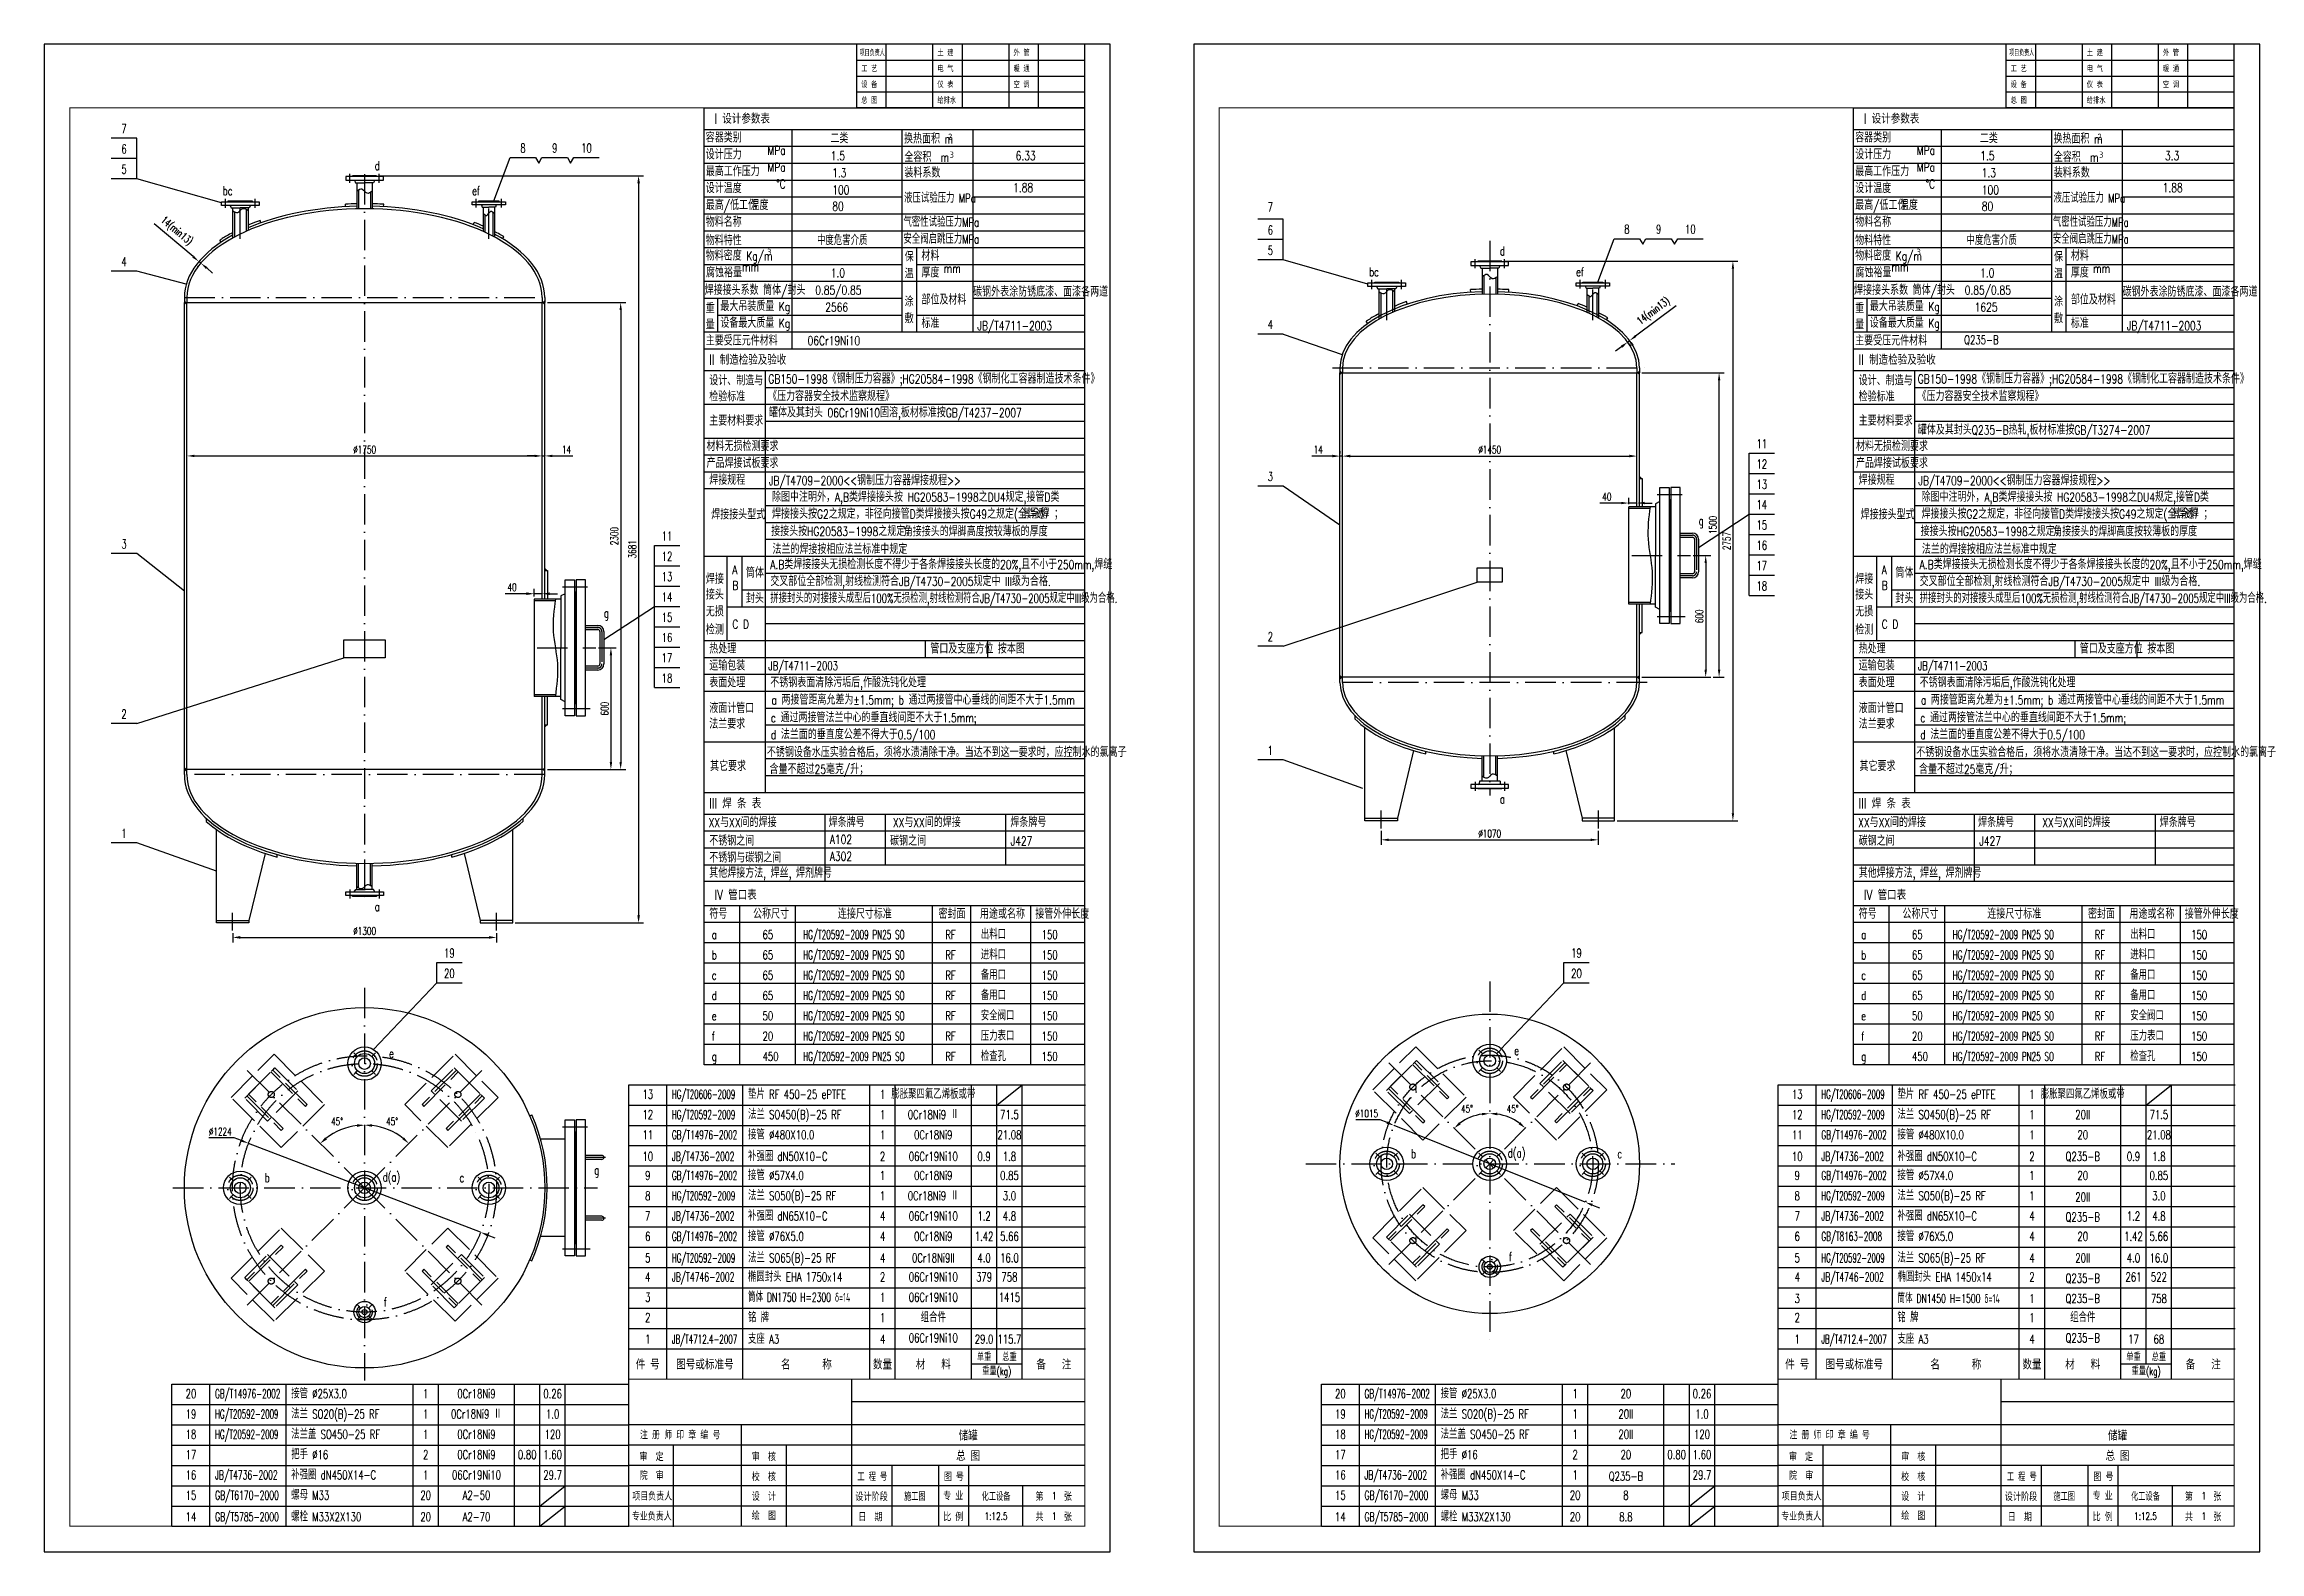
# Model space of a CAD drawing. Extents: x -619 to 10293, y 188 to 7613.
import ezdxf
from ezdxf.enums import TextEntityAlignment as Align

# ---------------------------------------------------------------- set-up
doc = ezdxf.new("R2010")
doc.units = 0
doc.header["$LTSCALE"] = 12.5
doc.linetypes.add('ACAD_ISO02W100', pattern=[15, 12, -3])
doc.linetypes.add('ACAD_ISO10W100', pattern=[18, 12, -3, 0, -3])
doc.layers.get('0').update_dxf_attribs({"linetype": 'CONTINUOUS'})
doc.layers.get('DEFPOINTS').update_dxf_attribs({"linetype": 'CONTINUOUS'})
for name, color, linetype in [('1', 2, 'CONTINUOUS'), ('2', 1, 'CONTINUOUS'), ('BZCC', 7, 'CONTINUOUS'), ('K1', 4, 'CONTINUOUS'), ('TANK', 1, 'CONTINUOUS'), ('TANKX', 2, 'ACAD_ISO10W100'), ('TANKY', 7, 'CONTINUOUS'), ('XUXIAN', 7, 'ACAD_ISO02W100')]:
    doc.layers.add(name, color=color, linetype=linetype)
doc.styles.add('HZFS', font='simplex.shx', dxfattribs={"width": 0.7, "bigfont": 'hzfs.shx'})
doc.styles.add('ST', font='SimSun.ttf', dxfattribs={"width": 0.75})
doc.styles.get("Standard").update_dxf_attribs({"font": 'isocp.shx', "width": 0.707, "bigfont": 'hztxt.shx'})
doc.dimstyles.new('PVCAD$0', dxfattribs={"dimscale": 12.5, "dimtxt": 3, "dimasz": 3, "dimexe": 2, "dimexo": 1, "dimgap": 1, "dimtad": 1, "dimdec": 0, "dimzin": 0, "dimtxsty": 'HZFS', "dimcen": 2.5, "dimclrd": 4, "dimclre": 4, "dimazin": 3, "dimtfac": 1, "dimtmove": 0, "dimatfit": 3})
doc.dimstyles.new('PVCAD$2', dxfattribs={"dimscale": 12.5, "dimtxt": 3, "dimasz": 3, "dimexe": 2, "dimexo": 1, "dimgap": 1, "dimtad": 2, "dimtih": 1, "dimdec": 0, "dimzin": 0, "dimtxsty": 'HZFS', "dimcen": 2.5, "dimclrd": 4, "dimclre": 4, "dimazin": 3, "dimtfac": 1, "dimtmove": 0, "dimatfit": 3})
doc.dimstyles.new('PVCAD$3', dxfattribs={"dimscale": 12.5, "dimtxt": 3, "dimasz": 3, "dimexe": 2, "dimexo": 1, "dimgap": 1, "dimtad": 1, "dimtoh": 1, "dimdec": 0, "dimzin": 0, "dimtxsty": 'HZFS', "dimcen": 2.5, "dimclrd": 4, "dimclre": 4, "dimazin": 3, "dimtfac": 1, "dimtmove": 0, "dimatfit": 3})

msp = doc.modelspace()

# ---------------------------------------------------------------- texts
for s, height, style, width, p in [('项目负责人', 29.3, 'ST', 0.6, (3397.3, 7557.9)), ('土 建', 29.3, 'ST', 0.75, (3779.7, 7557.9)), ('外 管', 29.3, 'ST', 0.75, (4154.7, 7557.9)), ('项目负责人', 29.3, 'ST', 0.6, (9058.5, 7557.9)), ('土 建', 29.3, 'ST', 0.75, (9440.9, 7557.9)), ('外 管', 29.3, 'ST', 0.75, (9815.9, 7557.9)), ('设 备', 29.3, 'ST', 0.75, (3404.7, 7401.6)), ('工 艺', 29.3, 'ST', 0.75, (3404.7, 7479.7)), ('仪 表', 29.3, 'ST', 0.75, (3779.7, 7401.6)), ('电 气', 29.3, 'ST', 0.75, (3779.7, 7479.7)), ('暖 通', 29.3, 'ST', 0.75, (4154.7, 7479.7)), ('空 调', 29.3, 'ST', 0.75, (4154.7, 7401.6)), ('设 备', 29.3, 'ST', 0.75, (9065.9, 7401.6)), ('工 艺', 29.3, 'ST', 0.75, (9065.9, 7479.7)), ('仪 表', 29.3, 'ST', 0.75, (9440.9, 7401.6)), ('电 气', 29.3, 'ST', 0.75, (9440.9, 7479.7)), ('暖 通', 29.3, 'ST', 0.75, (9815.9, 7479.7)), ('空 调', 29.3, 'ST', 0.75, (9815.9, 7401.6)), ('总 图', 29.3, 'ST', 0.75, (3404.7, 7323.5)), ('给排水', 29.3, 'ST', 0.75, (3779.7, 7323.5)), ('总 图', 29.3, 'ST', 0.75, (9065.9, 7323.5)), ('给排水', 29.3, 'ST', 0.75, (9440.9, 7323.5)), (' I 设计参数表', 50, 'HZFS', 0.75, (2656.3, 7221.6)), (' I 设计参数表', 50, 'HZFS', 0.75, (8317.5, 7221.6)), ('容器类别', 43.75, 'HZFS', 0.75, (2639, 7129.7)), ('设计压力', 43.75, 'HZFS', 0.75, (2639, 7046.6)), ('二类', 43.75, 'HZFS', 0.75, (3252.9, 7125.9)), ('换热面积 m', 43.75, 'HZFS', 0.75, (3615.6, 7124.4)), ('容器类别', 43.75, 'HZFS', 0.75, (8300.2, 7129.7)), ('设计压力', 43.75, 'HZFS', 0.75, (8300.2, 7046.6)), ('二类', 43.75, 'HZFS', 0.75, (8914.2, 7125.9)), ('换热面积 m', 43.75, 'HZFS', 0.75, (9276.9, 7124.4)), ('最高工作压力', 43.75, 'HZFS', 0.75, (2639, 6963.5)), ('1.5', 43.75, 'HZFS', 0.75, (3255.1, 7041.7)), ('1.3', 43.75, 'HZFS', 0.75, (3261.8, 6957.7)), ('全容积  m', 43.75, 'HZFS', 0.75, (3617.5, 7034.1)), ('装料系数', 43.75, 'HZFS', 0.75, (3617.5, 6956.8)), ('6.33', 43.75, 'HZFS', 0.75, (4165.3, 7041.7)), ('最高工作压力', 43.75, 'HZFS', 0.75, (8300.2, 6963.5)), ('1.5', 43.75, 'HZFS', 0.75, (8916.3, 7041.7)), ('1.3', 43.75, 'HZFS', 0.75, (8923.1, 6957.7)), ('全容积  m', 43.75, 'HZFS', 0.75, (9278.7, 7034.1)), ('装料系数', 43.75, 'HZFS', 0.75, (9278.7, 6956.8)), ('3.3', 43.75, 'HZFS', 0.75, (9826.5, 7041.7)), ('设计温度', 43.75, 'HZFS', 0.75, (2639, 6880.4)), ('100', 43.75, 'HZFS', 0.75, (3262.5, 6873.2)), ('液压试验压力 MPa', 43.75, 'HZFS', 0.7, (3615.8, 6832.6)), ('1.88', 43.75, 'HZFS', 0.75, (4153.2, 6884.5)), ('设计温度', 43.75, 'HZFS', 0.75, (8300.2, 6880.4)), ('100', 43.75, 'HZFS', 0.75, (8923.7, 6873.2)), ('液压试验压力 MPa', 43.75, 'HZFS', 0.7, (9277, 6832.6)), ('1.88', 43.75, 'HZFS', 0.75, (9814.5, 6884.5)), ('最高/低工作', 43.75, 'HZFS', 0.75, (2639, 6797.2)), ('温度', 43.75, 'HZFS', 0.75, (2859.2, 6796.9)), ('80', 43.75, 'HZFS', 0.75, (3262.5, 6792.6)), ('最高/低工作', 43.75, 'HZFS', 0.75, (8300.2, 6797.2)), ('温度', 43.75, 'HZFS', 0.75, (8520.5, 6796.9)), ('80', 43.75, 'HZFS', 0.75, (8923.7, 6792.6)), ('物料名称', 43.75, 'HZFS', 0.75, (2639, 6714.1)), ('物料特性', 43.75, 'HZFS', 0.75, (2639, 6623.4)), ('中度危害介质', 43.75, 'HZFS', 0.7, (3187.1, 6624.4)), ('气密性试验压力MPa', 43.75, 'HZFS', 0.7, (3612.7, 6714.1)), ('安全阀启跳压力MPa', 43.75, 'HZFS', 0.7, (3612.7, 6631)), ('物料名称', 43.75, 'HZFS', 0.75, (8300.2, 6714.1)), ('物料特性', 43.75, 'HZFS', 0.75, (8300.2, 6623.4)), ('中度危害介质', 43.75, 'HZFS', 0.7, (8848.4, 6624.4)), ('气密性试验压力MPa', 43.75, 'HZFS', 0.7, (9273.9, 6714.1)), ('安全阀启跳压力MPa', 43.75, 'HZFS', 0.7, (9273.9, 6631)), ('物料密度 Kg/m', 43.75, 'HZFS', 0.75, (2639, 6547.9)), ('材料', 43.75, 'HZFS', 0.75, (3701.3, 6547.9)), ('物料密度 Kg/m', 43.75, 'HZFS', 0.75, (8300.2, 6547.9)), ('材料', 43.75, 'HZFS', 0.75, (9362.5, 6547.9)), ('腐蚀裕量', 43.75, 'HZFS', 0.75, (2640.3, 6464.7)), ('1.0', 43.75, 'HZFS', 0.75, (3254.6, 6464.7)), ('厚度', 43.75, 'HZFS', 0.75, (3701.3, 6464.7)), ('腐蚀裕量', 43.75, 'HZFS', 0.75, (8301.5, 6464.7)), ('1.0', 43.75, 'HZFS', 0.75, (8915.8, 6464.7)), ('厚度', 43.75, 'HZFS', 0.75, (9362.5, 6464.7)), ('焊接接头系数 筒体/封头', 43.75, 'HZFS', 0.75, (2633.7, 6379)), ('最大吊装质量 Kg', 43.75, 'HZFS', 0.75, (2710.8, 6299)), ('0.85/0.85', 43.75, 'HZFS', 0.75, (3178.2, 6379.7)), ('2566', 43.75, 'HZFS', 0.75, (3227.7, 6295.8)), ('部位及材料', 43.75, 'HZFS', 0.75, (3701.3, 6331.4)), ('碳钢外表涂防锈底漆、面漆各两道', 43.75, 'HZFS', 0.75, (3956, 6370.7)), ('焊接接头系数 筒体/封头', 43.75, 'HZFS', 0.75, (8294.9, 6379)), ('最大吊装质量 Kg', 43.75, 'HZFS', 0.75, (8372, 6299)), ('0.85/0.85', 43.75, 'HZFS', 0.75, (8839.5, 6379.7)), ('1625', 43.75, 'HZFS', 0.75, (8888.9, 6295.8)), ('部位及材料', 43.75, 'HZFS', 0.75, (9362.5, 6331.4)), ('碳钢外表涂防锈底漆、面漆各两道', 43.75, 'HZFS', 0.75, (9617.2, 6370.7)), ('设备最大质量 Kg', 43.75, 'HZFS', 0.75, (2710.8, 6216.9)), ('标准', 43.75, 'HZFS', 0.75, (3701.3, 6215.4)), ('JB/T4711-2003', 43.75, 'HZFS', 0.75, (3976.9, 6204.5)), ('设备最大质量 Kg', 43.75, 'HZFS', 0.75, (8372, 6216.9)), ('标准', 43.75, 'HZFS', 0.75, (9362.5, 6215.4)), ('JB/T4711-2003', 43.75, 'HZFS', 0.75, (9638.1, 6204.5)), ('主要受压元件材料', 43.75, 'HZFS', 0.75, (2639, 6129.6)), ('06Cr19Ni10', 43.75, 'HZFS', 0.75, (3140.7, 6130.8)), ('主要受压元件材料', 43.75, 'HZFS', 0.75, (8300.2, 6129.6)), ('II 制造检验及验收', 50, 'HZFS', 0.75, (2656.3, 6034.1)), ('II 制造检验及验收', 50, 'HZFS', 0.75, (8317.5, 6034.1)), ('检验标准', 43.75, 'HZFS', 0.75, (2656.3, 5854.3)), ('设计、制造与', 43.75, 'HZFS', 0.75, (2656.3, 5933.4)), ('GB150-1998《钢制压力容器》;HG20584-1998《钢制化工容器制造技术条件》', 43.75, 'HZFS', 0.75, (2947.1, 5942.2)), ('《压力容器安全技术监察规程》', 43.75, 'HZFS', 0.75, (2946.1, 5856)), ('检验标准', 43.75, 'HZFS', 0.75, (8317.5, 5854.3)), ('设计、制造与', 43.75, 'HZFS', 0.75, (8317.5, 5933.4)), ('GB150-1998《钢制压力容器》;HG20584-1998《钢制化工容器制造技术条件》', 43.75, 'HZFS', 0.75, (8608.3, 5942.2)), ('《压力容器安全技术监察规程》', 43.75, 'HZFS', 0.75, (8607.3, 5856)), ('主要材料要求', 43.75, 'HZFS', 0.75, (2656.3, 5735.1)), ('罐体及其封头 06Cr19Ni10固溶,板材标准按GB/T4237-2007 ', 43.75, 'HZFS', 0.75, (2950.3, 5776)), ('主要材料要求', 43.75, 'HZFS', 0.75, (8317.5, 5735.1)), ('罐体及其封头Q235-B热轧,板材标准按GB/T3274-2007', 43.75, 'HZFS', 0.75, (8608.6, 5690.7)), ('材料无损检测要求', 43.75, 'HZFS', 0.75, (2642.9, 5609.7)), ('产品焊接试板要求', 43.75, 'HZFS', 0.75, (2642.9, 5526.6)), ('材料无损检测要求', 43.75, 'HZFS', 0.75, (8304.1, 5609.7)), ('产品焊接试板要求', 43.75, 'HZFS', 0.75, (8304.1, 5526.6)), ('焊接规程', 43.75, 'HZFS', 0.75, (2656.3, 5443.5)), ('JB/T4709-2000<<钢制压力容器焊接规程>>', 43.75, 'HZFS', 0.75, (2949.9, 5441.3)), ('焊接规程', 43.75, 'HZFS', 0.75, (8317.5, 5443.5)), ('JB/T4709-2000<<钢制压力容器焊接规程>>', 43.75, 'HZFS', 0.75, (8611.1, 5441.3)), ('除图中注明外，A,B类焊接接头按 HG20583-1998之DU4规定,接管D类', 43.75, 'HZFS', 0.75, (2965.6, 5359.8)), ('除图中注明外，A,B类焊接接头按 HG20583-1998之DU4规定,接管D类', 43.75, 'HZFS', 0.75, (8626.8, 5359.8)), ('焊接接头型式', 43.75, 'HZFS', 0.75, (2665.9, 5273.1)), ('接接头按HG20583-1998之规定，', 43.75, 'HZFS', 0.75, (2961.4, 5191.2)), ('焊接接头按G2之规定，非径向接管D类焊接接头按G49之规定(全焊透）；', 43.75, 'HZFS', 0.75, (2965.6, 5276.6)), ('角接接头的焊脚高度按较薄板的厚度', 43.75, 'HZFS', 0.75, (3614.3, 5190)), ('其余焊', 43.75, 'HZFS', 0.75, (4198.7, 5277.5)), ('焊接接头型式', 43.75, 'HZFS', 0.75, (8327.1, 5273.1)), ('接接头按HG20583-1998之规定，', 43.75, 'HZFS', 0.75, (8622.6, 5191.2)), ('焊接接头按G2之规定，非径向接管D类焊接接头按G49之规定(全焊透）；', 43.75, 'HZFS', 0.75, (8626.8, 5276.6)), ('角接接头的焊脚高度按较薄板的厚度', 43.75, 'HZFS', 0.75, (9275.5, 5190)), ('其余焊', 43.75, 'HZFS', 0.75, (9859.9, 5277.5)), ('法兰的焊接按相应法兰标准中规定', 43.75, 'HZFS', 0.75, (2967.5, 5102.5)), ('法兰的焊接按相应法兰标准中规定', 43.75, 'HZFS', 0.75, (8628.7, 5102.5)), ('A', 43.8, 'HZFS', 0.75, (2769.9, 5002.3)), ('筒体', 43.75, 'HZFS', 0.75, (2837.1, 4986.3)), ('A.B类焊接接头无损检测长度不得少于各条焊接接头长度的20%,且不小于250mm,焊缝', 43.75, 'HZFS', 0.75, (2956.8, 5027.9)), ('A', 43.8, 'HZFS', 0.75, (8431.1, 5002.3)), ('筒体', 43.75, 'HZFS', 0.75, (8498.3, 4986.3)), ('A.B类焊接接头无损检测长度不得少于各条焊接接头长度的20%,且不小于250mm,焊缝', 43.75, 'HZFS', 0.75, (8618, 5027.9)), ('接头', 43.75, 'HZFS', 0.75, (2639.5, 4878.2)), ('焊接', 43.75, 'HZFS', 0.75, (2639.5, 4955.7)), ('B', 43.8, 'HZFS', 0.75, (2769.9, 4924.8)), ('拼接封头的对接接头成型后100%无损检测,射线检测符合JB/T4730-2005规定中III级为合格. ', 43.75, 'HZFS', 0.7, (2956.8, 4861.6)), ('交叉部位全部检测,射线检测符合JB/T4730-2005规定中 III级为合格.', 43.75, 'HZFS', 0.75, (2956.8, 4944.7)), ('接头', 43.75, 'HZFS', 0.75, (8300.7, 4878.2)), ('焊接', 43.75, 'HZFS', 0.75, (8300.7, 4955.7)), ('B', 43.8, 'HZFS', 0.75, (8431.1, 4924.8)), ('拼接封头的对接接头成型后100%无损检测,射线检测符合JB/T4730-2005规定中III级为合格. ', 43.75, 'HZFS', 0.7, (8618, 4861.6)), ('交叉部位全部检测,射线检测符合JB/T4730-2005规定中 III级为合格.', 43.75, 'HZFS', 0.75, (8618, 4944.7)), ('无损', 43.75, 'HZFS', 0.75, (2639.5, 4795)), ('封头', 43.75, 'HZFS', 0.75, (2837.1, 4860.4)), ('无损', 43.75, 'HZFS', 0.75, (8300.7, 4795)), ('封头', 43.75, 'HZFS', 0.75, (8498.3, 4860.4)), ('检测', 43.75, 'HZFS', 0.75, (2639.5, 4705.5)), ('C D', 43.75, 'HZFS', 0.75, (2769.9, 4734.4)), ('检测', 43.75, 'HZFS', 0.75, (8300.7, 4705.5)), ('C D', 43.75, 'HZFS', 0.75, (8431.1, 4734.4)), ('热处理', 43.75, 'HZFS', 0.75, (2656.3, 4612.2)), ('管口及支座方位', 43.75, 'HZFS', 0.75, (3745.2, 4612.2)), ('按本图', 43.75, 'HZFS', 0.75, (4077.7, 4612.2)), ('热处理', 43.75, 'HZFS', 0.75, (8317.5, 4612.2)), ('管口及支座方位', 43.75, 'HZFS', 0.75, (9406.4, 4612.2)), ('按本图', 43.75, 'HZFS', 0.75, (9738.9, 4612.2)), ('运输包装', 43.75, 'HZFS', 0.75, (2656.3, 4529.1)), ('表面处理', 43.75, 'HZFS', 0.75, (2656.3, 4446)), ('JB/T4711-2003', 43.75, 'HZFS', 0.7, (2947.7, 4529.1)), ('不锈钢表面清除污垢后,作酸洗钝化处理', 43.75, 'HZFS', 0.75, (2956.8, 4446)), ('运输包装', 43.75, 'HZFS', 0.75, (8317.5, 4529.1)), ('表面处理', 43.75, 'HZFS', 0.75, (8317.5, 4446)), ('JB/T4711-2003', 43.75, 'HZFS', 0.7, (8609, 4529.1)), ('不锈钢表面清除污垢后,作酸洗钝化处理', 43.75, 'HZFS', 0.75, (8618, 4446)), ('液面计管口', 43.75, 'HZFS', 0.75, (2656.3, 4319)), ('a 两接管距离允差为%%p1.5mm; b 通过两接管中心垂线的间距不大于1.5mm', 43.75, 'HZFS', 0.75, (2962.8, 4360.7)), ('液面计管口', 43.75, 'HZFS', 0.75, (8317.5, 4319)), ('a 两接管距离允差为%%p1.5mm; b 通过两接管中心垂线的间距不大于1.5mm', 43.75, 'HZFS', 0.75, (8624, 4360.7)), ('法兰要求', 43.75, 'HZFS', 0.75, (2656.3, 4241.8)), ('c 通过两接管法兰中心的垂直线间距不大于1.5mm; ', 43.75, 'HZFS', 0.75, (2959.6, 4273.2)), ('法兰要求', 43.75, 'HZFS', 0.75, (8317.5, 4241.8)), ('c 通过两接管法兰中心的垂直线间距不大于1.5mm; ', 43.75, 'HZFS', 0.75, (8620.8, 4273.2)), (' 不锈钢设备水压实验合格后，须将水渍清除干净。当达不到这一要求时，应控制水的氯离子', 43.75, 'HZFS', 0.75, (2917.4, 4102.3)), (' 不锈钢设备水压实验合格后，须将水渍清除干净。当达不到这一要求时，应控制水的氯离子', 43.75, 'HZFS', 0.75, (2917.4, 4102.3)), ('d 法兰面的垂直度公差不得大于0.5/100', 43.75, 'HZFS', 0.75, (2959.6, 4190.1)), (' 不锈钢设备水压实验合格后，须将水渍清除干净。当达不到这一要求时，应控制水的氯离子', 43.75, 'HZFS', 0.75, (8578.6, 4102.3)), (' 不锈钢设备水压实验合格后，须将水渍清除干净。当达不到这一要求时，应控制水的氯离子', 43.75, 'HZFS', 0.75, (8578.6, 4102.3)), ('d 法兰面的垂直度公差不得大于0.5/100', 43.75, 'HZFS', 0.75, (8620.8, 4190.1)), ('其它要求', 43.75, 'HZFS', 0.75, (2660.3, 4033.7)), ('含量不超过25毫克/升；', 43.75, 'HZFS', 0.75, (2953.3, 4019.1)), ('含量不超过25毫克/升；', 43.75, 'HZFS', 0.75, (2953.3, 4019.1)), ('其它要求', 43.75, 'HZFS', 0.75, (8321.5, 4033.7)), ('含量不超过25毫克/升；', 43.75, 'HZFS', 0.75, (8614.6, 4019.1)), ('含量不超过25毫克/升；', 43.75, 'HZFS', 0.75, (8614.6, 4019.1)), ('III 焊 条 表     ', 50, 'HZFS', 0.75, (2656.3, 3849.1)), ('III 焊 条 表     ', 50, 'HZFS', 0.75, (8317.5, 3849.1)), ('不锈钢之间', 43.75, 'HZFS', 0.75, (2656.3, 3666)), ('XX与XX间的焊接', 43.75, 'HZFS', 0.75, (2653.6, 3757.2)), ('焊条牌号', 43.75, 'HZFS', 0.75, (3244.4, 3757.2)), ('A102', 43.75, 'HZFS', 0.75, (3250, 3674.1)), ('碳钢之间', 43.75, 'HZFS', 0.75, (3546.9, 3666)), ('XX与XX间的焊接', 43.75, 'HZFS', 0.75, (3561, 3757.2)), ('焊条牌号', 43.75, 'HZFS', 0.75, (4139.3, 3757.2)), ('碳钢之间', 43.75, 'HZFS', 0.75, (8317.5, 3666)), ('XX与XX间的焊接', 43.75, 'HZFS', 0.75, (8314.8, 3757.2)), ('焊条牌号', 43.75, 'HZFS', 0.75, (8905.7, 3757.2)), ('XX与XX间的焊接', 43.75, 'HZFS', 0.75, (9222.2, 3757.2)), ('焊条牌号', 43.75, 'HZFS', 0.75, (9800.5, 3757.2)), ('不锈钢与碳钢之间', 43.75, 'HZFS', 0.75, (2656.3, 3582.9)), ('A302', 43.75, 'HZFS', 0.75, (3250, 3591)), ('J427', 43.75, 'HZFS', 0.75, (4140.7, 3666)), ('J427', 43.75, 'HZFS', 0.75, (8911.3, 3666)), ('其他焊接方法, 焊丝, 焊剂牌号', 43.75, 'HZFS', 0.75, (2656.3, 3507.9)), ('其他焊接方法, 焊丝, 焊剂牌号', 43.75, 'HZFS', 0.75, (8317.5, 3507.9)), (' IV 管口表', 50, 'HZFS', 0.75, (2656.3, 3397.9)), (' IV 管口表', 50, 'HZFS', 0.75, (8317.5, 3397.9)), ('符号', 43.75, 'HZFS', 0.75, (2656.3, 3306)), ('公称尺寸', 43.75, 'HZFS', 0.75, (2872, 3306)), ('连接尺寸标准', 43.75, 'HZFS', 0.75, (3289.7, 3306)), ('密封面', 43.75, 'HZFS', 0.75, (3785.6, 3306)), ('用途或名称', 43.75, 'HZFS', 0.75, (3989.8, 3306)), ('接管外伸长度', 43.75, 'HZFS', 0.75, (4262, 3306)), ('符号', 43.75, 'HZFS', 0.75, (8317.5, 3306)), ('公称尺寸', 43.75, 'HZFS', 0.75, (8533.2, 3306)), ('连接尺寸标准', 43.75, 'HZFS', 0.75, (8950.9, 3306)), ('密封面', 43.75, 'HZFS', 0.75, (9446.8, 3306)), ('用途或名称', 43.75, 'HZFS', 0.75, (9651.1, 3306)), ('接管外伸长度', 43.75, 'HZFS', 0.75, (9923.3, 3306)), ('a', 43.8, 'HZFS', 0.7, (2668.8, 3205.1)), ('65', 43.75, 'HZFS', 0.7, (2918.8, 3205.1)), ('HG/T20592-2009 PN25 SO', 43.75, 'HZFS', 0.6, (3118.8, 3205.1)), ('RF', 43.75, 'HZFS', 0.7, (3818.8, 3205.1)), ('出料口', 43.75, 'HZFS', 0.7, (3993.8, 3205.1)), ('150', 43.75, 'HZFS', 0.7, (4293.8, 3205.1)), ('a', 43.8, 'HZFS', 0.7, (8330, 3205.1)), ('65', 43.75, 'HZFS', 0.7, (8580, 3205.1)), ('HG/T20592-2009 PN25 SO', 43.75, 'HZFS', 0.6, (8780, 3205.1)), ('RF', 43.75, 'HZFS', 0.7, (9480, 3205.1)), ('出料口', 43.75, 'HZFS', 0.7, (9655, 3205.1)), ('150', 43.75, 'HZFS', 0.7, (9955, 3205.1)), ('b', 43.8, 'HZFS', 0.7, (2668.8, 3105.1)), ('65', 43.75, 'HZFS', 0.7, (2918.8, 3105.1)), ('HG/T20592-2009 PN25 SO', 43.75, 'HZFS', 0.6, (3118.8, 3105.1)), ('HG/T20592-2009 PN25 SO', 43.75, 'HZFS', 0.6, (3118.8, 3005.1)), ('RF', 43.75, 'HZFS', 0.7, (3818.8, 3105.1)), ('进料口', 43.75, 'HZFS', 0.7, (3993.8, 3105.1)), ('150', 43.75, 'HZFS', 0.7, (4293.8, 3105.1)), ('b', 43.8, 'HZFS', 0.7, (8330, 3105.1)), ('65', 43.75, 'HZFS', 0.7, (8580, 3105.1)), ('HG/T20592-2009 PN25 SO', 43.75, 'HZFS', 0.6, (8780, 3105.1)), ('HG/T20592-2009 PN25 SO', 43.75, 'HZFS', 0.6, (8780, 3005.1)), ('RF', 43.75, 'HZFS', 0.7, (9480, 3105.1)), ('进料口', 43.75, 'HZFS', 0.7, (9655, 3105.1)), ('150', 43.75, 'HZFS', 0.7, (9955, 3105.1)), ('c', 43.8, 'HZFS', 0.7, (2668.8, 3005.1)), ('d', 43.8, 'HZFS', 0.7, (2668.8, 2905.1)), ('65', 43.75, 'HZFS', 0.7, (2918.8, 3005.1)), ('65', 43.75, 'HZFS', 0.7, (2918.8, 2905.1)), ('HG/T20592-2009 PN25 SO', 43.75, 'HZFS', 0.6, (3118.8, 2905.1)), ('RF', 43.75, 'HZFS', 0.7, (3818.8, 3005.1)), ('RF', 43.75, 'HZFS', 0.7, (3818.8, 2905.1)), ('备用口', 43.75, 'HZFS', 0.7, (3993.8, 3005.1)), ('备用口', 43.75, 'HZFS', 0.7, (3993.8, 2905.1)), ('150', 43.75, 'HZFS', 0.7, (4293.8, 3005.1)), ('150', 43.75, 'HZFS', 0.7, (4293.8, 2905.1)), ('c', 43.8, 'HZFS', 0.7, (8330, 3005.1)), ('d', 43.8, 'HZFS', 0.7, (8330, 2905.1)), ('65', 43.75, 'HZFS', 0.7, (8580, 3005.1)), ('65', 43.75, 'HZFS', 0.7, (8580, 2905.1)), ('HG/T20592-2009 PN25 SO', 43.75, 'HZFS', 0.6, (8780, 2905.1)), ('RF', 43.75, 'HZFS', 0.7, (9480, 3005.1)), ('RF', 43.75, 'HZFS', 0.7, (9480, 2905.1)), ('备用口', 43.75, 'HZFS', 0.7, (9655, 3005.1)), ('备用口', 43.75, 'HZFS', 0.7, (9655, 2905.1)), ('150', 43.75, 'HZFS', 0.7, (9955, 3005.1)), ('150', 43.75, 'HZFS', 0.7, (9955, 2905.1)), ('50', 43.75, 'HZFS', 0.7, (2918.8, 2805.1)), ('HG/T20592-2009 PN25 SO', 43.75, 'HZFS', 0.6, (3118.8, 2805.1)), ('RF', 43.75, 'HZFS', 0.7, (3818.8, 2805.1)), ('安全阀口', 43.75, 'HZFS', 0.7, (3993.8, 2805.1)), ('150', 43.75, 'HZFS', 0.7, (4293.8, 2805.1)), ('50', 43.75, 'HZFS', 0.7, (8580, 2805.1)), ('HG/T20592-2009 PN25 SO', 43.75, 'HZFS', 0.6, (8780, 2805.1)), ('RF', 43.75, 'HZFS', 0.7, (9480, 2805.1)), ('安全阀口', 43.75, 'HZFS', 0.7, (9655, 2805.1)), ('150', 43.75, 'HZFS', 0.7, (9955, 2805.1)), ('f', 43.8, 'HZFS', 0.7, (2668.8, 2705.1)), ('e', 43.8, 'HZFS', 0.7, (2668.8, 2805.1)), ('20', 43.75, 'HZFS', 0.7, (2918.8, 2705.1)), ('HG/T20592-2009 PN25 SO', 43.75, 'HZFS', 0.6, (3118.8, 2705.1)), ('RF', 43.75, 'HZFS', 0.7, (3818.8, 2705.1)), ('压力表口', 43.75, 'HZFS', 0.7, (3993.8, 2705.1)), ('150', 43.75, 'HZFS', 0.7, (4293.8, 2705.1)), ('f', 43.8, 'HZFS', 0.7, (8330, 2705.1)), ('e', 43.8, 'HZFS', 0.7, (8330, 2805.1)), ('20', 43.75, 'HZFS', 0.7, (8580, 2705.1)), ('HG/T20592-2009 PN25 SO', 43.75, 'HZFS', 0.6, (8780, 2705.1)), ('RF', 43.75, 'HZFS', 0.7, (9480, 2705.1)), ('压力表口', 43.75, 'HZFS', 0.7, (9655, 2705.1)), ('150', 43.75, 'HZFS', 0.7, (9955, 2705.1)), ('g', 43.8, 'HZFS', 0.7, (2668.8, 2605.1)), ('450', 43.75, 'HZFS', 0.7, (2918.8, 2605.1)), ('HG/T20592-2009 PN25 SO', 43.75, 'HZFS', 0.6, (3118.8, 2605.1)), ('RF', 43.75, 'HZFS', 0.7, (3818.8, 2605.1)), ('检查孔', 43.75, 'HZFS', 0.7, (3993.8, 2605.1)), ('150', 43.75, 'HZFS', 0.7, (4293.8, 2605.1)), ('g', 43.8, 'HZFS', 0.7, (8330, 2605.1)), ('450', 43.75, 'HZFS', 0.7, (8580, 2605.1)), ('HG/T20592-2009 PN25 SO', 43.75, 'HZFS', 0.6, (8780, 2605.1)), ('RF', 43.75, 'HZFS', 0.7, (9480, 2605.1)), ('检查孔', 43.75, 'HZFS', 0.7, (9655, 2605.1)), ('150', 43.75, 'HZFS', 0.7, (9955, 2605.1)), ('HG/T20606-2009', 43.75, 'HZFS', 0.58, (2472.3, 2418.8)), ('垫片 RF 450-25 ePTFE', 43.75, 'HZFS', 0.7, (2847.3, 2418.8)), ('HG/T20606-2009', 43.75, 'HZFS', 0.58, (8133.5, 2418.8)), ('垫片 RF 450-25 ePTFE', 43.75, 'HZFS', 0.7, (8508.5, 2418.8)), ('HG/T20592-2009', 43.75, 'HZFS', 0.58, (2472.3, 2318.8)), ('法兰 SO450(B)-25 RF', 43.75, 'HZFS', 0.7, (2847.3, 2318.8)), ('HG/T20592-2009', 43.75, 'HZFS', 0.58, (8133.5, 2318.8)), ('法兰 SO450(B)-25 RF', 43.75, 'HZFS', 0.7, (8508.5, 2318.8)), ('GB/T14976-2002', 43.75, 'HZFS', 0.6, (2472.3, 2018.8)), ('HG/T20592-2009', 43.75, 'HZFS', 0.58, (2472.3, 1918.8)), ('接管 %%C57X4.0', 43.75, 'HZFS', 0.7, (2847.3, 2018.8)), ('法兰 SO50(B)-25 RF', 43.75, 'HZFS', 0.7, (2847.3, 1918.8)), ('GB/T14976-2002', 43.75, 'HZFS', 0.6, (8133.5, 2018.8)), ('HG/T20592-2009', 43.75, 'HZFS', 0.58, (8133.5, 1918.8)), ('接管 %%C57X4.0', 43.75, 'HZFS', 0.7, (8508.5, 2018.8)), ('法兰 SO50(B)-25 RF', 43.75, 'HZFS', 0.7, (8508.5, 1918.8)), ('JB/T4736-2002', 43.75, 'HZFS', 0.63, (2472.3, 1818.8)), ('补强圈 dN65X10-C', 43.75, 'HZFS', 0.7, (2847.3, 1818.8)), ('JB/T4736-2002', 43.75, 'HZFS', 0.63, (8133.5, 1818.8)), ('补强圈 dN65X10-C', 43.75, 'HZFS', 0.7, (8508.5, 1818.8)), ('JB/T4746-2002', 43.75, 'HZFS', 0.63, (2472.3, 1518.8)), ('椭圆封头 EHA 1750x14', 43.75, 'HZFS', 0.7, (2847.3, 1518.8)), ('JB/T4746-2002', 43.75, 'HZFS', 0.63, (8133.5, 1518.8)), ('椭圆封头 EHA 1450x14', 43.75, 'HZFS', 0.7, (8508.5, 1518.8)), ('HG/T20592-2009', 43.75, 'HZFS', 0.58, (222.3, 743.8)), ('法兰盖 SO450-25 RF', 43.75, 'HZFS', 0.7, (597.3, 743.8)), ('注 册 师 印 章 编 号', 37.5, 'ST', 0.75, (2314.9, 745.8)), ('HG/T20592-2009', 43.75, 'HZFS', 0.58, (5883.5, 743.8)), ('法兰盖 SO450-25 RF', 43.75, 'HZFS', 0.7, (6258.5, 743.8)), ('注 册 师 印 章 编 号', 37.5, 'ST', 0.75, (7976.2, 745.8)), ('审  定', 37.5, 'ST', 0.75, (2312.5, 637.9)), ('审  核', 37.5, 'ST', 0.75, (2865.6, 637.8)), ('审  定', 37.5, 'ST', 0.75, (7973.8, 637.9)), ('审  核', 37.5, 'ST', 0.75, (8526.8, 637.8)), ('院  审', 37.5, 'ST', 0.75, (2313.4, 545.5)), ('校  核', 37.5, 'ST', 0.75, (2865.6, 539.4)), ('工 程 号', 37.5, 'ST', 0.68, (3385.9, 539.9)), ('图 号', 37.5, 'ST', 0.75, (3811.7, 539.9)), ('院  审', 37.5, 'ST', 0.75, (7974.6, 545.5)), ('校  核', 37.5, 'ST', 0.75, (8526.8, 539.4)), ('工 程 号', 37.5, 'ST', 0.68, (9047.1, 539.9)), ('图 号', 37.5, 'ST', 0.75, (9473, 539.9)), ('项目负责人', 37.5, 'ST', 0.75, (2277, 443.7)), ('设  计', 37.5, 'ST', 0.75, (2865.6, 442.3)), ('设计阶段', 37.5, 'ST', 0.76, (3375.7, 441.6)), ('专 业', 37.5, 'ST', 0.75, (3808.6, 445.8)), ('第     张 ', 37.5, 'ST', 0.75, (4263, 442.4)), ('项目负责人', 37.5, 'ST', 0.75, (7938.3, 443.7)), ('设  计', 37.5, 'ST', 0.75, (8526.8, 442.3)), ('设计阶段', 37.5, 'ST', 0.76, (9036.9, 441.6)), ('专 业', 37.5, 'ST', 0.75, (9469.9, 445.8)), ('第     张 ', 37.5, 'ST', 0.75, (9924.3, 442.4)), ('专业负责人', 37.5, 'ST', 0.75, (2274.7, 345.1)), ('绘  图', 37.5, 'ST', 0.75, (2865.7, 348.1)), ('日  期', 37.5, 'ST', 0.75, (3390.6, 341.8)), ('比 例', 37.5, 'ST', 0.75, (3808.7, 342.4)), ('共     张', 37.5, 'ST', 0.75, (4263, 342.4)), ('专业负责人', 37.5, 'ST', 0.75, (7935.9, 345.1)), ('绘  图', 37.5, 'ST', 0.75, (8526.9, 348.1)), ('日  期', 37.5, 'ST', 0.75, (9051.9, 341.8)), ('比 例', 37.5, 'ST', 0.75, (9469.9, 342.4)), ('共     张', 37.5, 'ST', 0.75, (9924.3, 342.4))]:
    msp.add_text(s, height=height, dxfattribs=dict(style=style, width=width)).set_placement(p)
at = {"style": 'HZFS', "width": 0.75}
for s, p in [('MPa', (3032.6, 7068.5)), ('MPa', (8693.8, 7068.5)), ('MPa', (3032.6, 6985.4)), ('MPa', (8693.8, 6985.4)), ('%%DC', (3032.6, 6902.2)), ('%%DC', (8693.8, 6902.2)), ('mm', (2901.9, 6493.5)), ('mm', (3895, 6486.6)), ('mm', (8563.1, 6493.5)), ('mm', (9556.3, 6486.6))]:
    msp.add_text(s, height=43.75, dxfattribs=at).set_placement(p, align=Align.RIGHT)
for s, p in [('2', (3832.7, 7141.6)), ('2', (9493.9, 7141.6)), ('3', (3840.5, 7053)), ('3', (9501.7, 7053)), ('3', (2941.7, 6573.9)), ('3', (8603, 6573.9))]:
    msp.add_text(s, height=31.2).set_placement(p)
at = {"style": 'HZFS'}
for s, height, width, p in [('保', 43.8, 0.75, (3640.7, 6569.7)), ('保', 43.8, 0.75, (9301.9, 6569.7)), ('温', 43.8, 0.75, (3640.7, 6486.6)), ('温', 43.8, 0.75, (9301.9, 6486.6)), ('重', 43.8, 0.75, (2660.8, 6316)), ('涂', 43.8, 0.75, (3640.7, 6348.9)), ('重', 43.8, 0.75, (8322, 6316)), ('涂', 43.8, 0.75, (9301.9, 6348.9)), ('量', 43.8, 0.75, (2660.8, 6235.4)), ('敷', 43.8, 0.75, (3640.7, 6265.8)), ('量', 43.8, 0.75, (8322, 6235.4)), ('敷', 43.8, 0.75, (9301.9, 6265.8)), ('储罐', 50, 0.7, (3931.3, 762.6)), ('储罐', 50, 0.7, (9592.5, 762.6)), ('总 图', 50, 0.7, (3931.3, 662.6)), ('总 图', 50, 0.7, (9592.5, 662.6)), ('施工图', 37.5, 0.7, (3668.8, 462.6)), ('化工设备', 37.5, 0.7, (4068.8, 462.6)), ('1', 37.5, 0.7, (4356.3, 462.6)), ('施工图', 37.5, 0.7, (9330, 462.6)), ('化工设备', 37.5, 0.7, (9730, 462.6)), ('1', 37.5, 0.7, (10017.5, 462.6)), ('1:12.5', 37.5, 0.7, (4068.8, 362.6)), ('1', 37.5, 0.7, (4356.3, 362.6)), ('1:12.5', 37.5, 0.7, (9730, 362.6)), ('1', 37.5, 0.7, (10017.5, 362.6))]:
    msp.add_text(s, height=height, dxfattribs=dict(at, width=width)).set_placement(p, align=Align.MIDDLE)
at = {"style": 'HZFS', "width": 0.7}
for s, height, p in [('13', 43.75, (2353.5, 2418.8)), ('1', 43.8, (3509.8, 2418.8)), ('膨胀聚四氟乙烯板或带', 43.75, (3759.8, 2418.8)), ('13', 43.75, (8014.7, 2418.8)), ('1', 43.8, (9171, 2418.8)), ('膨胀聚四氟乙烯板或带', 43.75, (9421, 2418.8)), ('12', 43.75, (2353.5, 2318.8)), ('1', 43.8, (3509.8, 2318.8)), ('0Cr18Ni9 Ⅱ', 43.75, (3759.8, 2318.8)), ('71.5', 43.75, (4134.8, 2318.8)), ('12', 43.75, (8014.7, 2318.8)), ('1', 43.8, (9171, 2318.8)), ('20II', 43.75, (9421, 2318.8)), ('71.5', 43.75, (9796, 2318.8)), ('9', 43.8, (2353.5, 2018.8)), ('1', 43.8, (3509.8, 2018.8)), ('0Cr18Ni9 Ⅱ', 43.75, (3759.8, 1918.8)), ('0Cr18Ni9', 43.75, (3759.8, 2018.8)), ('0.85', 43.75, (4134.8, 2018.8)), ('9', 43.8, (8014.7, 2018.8)), ('1', 43.8, (9171, 2018.8)), ('0.85', 43.75, (9796, 2018.8)), ('8', 43.8, (2353.5, 1918.8)), ('7', 43.8, (2353.5, 1818.8)), ('4', 43.8, (3509.8, 1818.8)), ('1', 43.8, (3509.8, 1918.8)), ('06Cr19Ni10', 43.75, (3759.8, 1818.8)), ('1.2', 43.75, (4009.8, 1818.8)), ('3.0', 43.75, (4134.8, 1918.8)), ('4.8', 43.75, (4134.8, 1818.8)), ('8', 43.8, (8014.7, 1918.8)), ('7', 43.8, (8014.7, 1818.8)), ('4', 43.8, (9171, 1818.8)), ('1', 43.8, (9171, 1918.8)), ('1.2', 43.75, (9671, 1818.8)), ('3.0', 43.75, (9796, 1918.8)), ('4.8', 43.75, (9796, 1818.8)), ('4', 43.8, (2353.5, 1518.8)), ('2', 43.8, (3509.8, 1518.8)), ('06Cr19Ni10', 43.75, (3759.8, 1518.8)), ('379', 43.75, (4009.8, 1518.8)), ('758', 43.75, (4134.8, 1518.8)), ('4', 43.8, (8014.7, 1518.8)), ('2', 43.8, (9171, 1518.8)), ('261', 43.75, (9671, 1518.8)), ('522', 43.75, (9796, 1518.8)), ('18', 43.75, (103.5, 743.8)), ('1', 43.8, (1259.8, 743.8)), ('0Cr18Ni9', 43.75, (1509.8, 743.8)), ('120', 43.75, (1884.8, 743.8)), ('18', 43.75, (5764.7, 743.8)), ('1', 43.8, (6921, 743.8)), ('20II', 43.75, (7171, 743.8)), ('120', 43.75, (7546, 743.8))]:
    msp.add_text(s, height=height, dxfattribs=at).set_placement(p, align=Align.CENTER)
at = {"layer": 'TANKY', "style": 'HZFS', "width": 0.7}
for s, height, p in [('7', 43.8, (-226.2, 7174.9)), ('6', 43.8, (-226.2, 7074.9)), ('8', 43.8, (1738.8, 7079.5)), ('9', 43.8, (1895, 7079.5)), ('10', 43.75, (2051.3, 7079.5)), ('5', 43.8, (-226.2, 6974.9)), ('7', 43.8, (5420, 6788.7)), ('6', 43.8, (5420, 6675.5)), ('8', 43.8, (7176, 6680)), ('9', 43.8, (7332.2, 6680)), ('10', 43.75, (7488.5, 6680)), ('4', 43.8, (-226.2, 6520.5)), ('5', 43.8, (5420, 6575.5)), ('4', 43.8, (5420, 6210.4)), ('Q235-B', 43.75, (8921.7, 6134.9)), ('11', 43.75, (7840, 5622.9)), ('12', 43.75, (7840, 5522.9)), ('3', 43.8, (5420, 5461.8)), ('13', 43.75, (7840, 5422.9)), ('14', 43.75, (7840, 5322.9)), ('15', 43.75, (7840, 5222.9)), ('3', 43.8, (-226.2, 5129)), ('11', 43.75, (2448.3, 5168.6)), ('16', 43.75, (7840, 5122.9)), ('12', 43.75, (2448.3, 5068.6)), ('17', 43.75, (7840, 5022.9)), ('13', 43.75, (2448.3, 4968.6)), ('14', 43.75, (2448.3, 4868.6)), ('18', 43.75, (7840, 4922.9)), ('15', 43.75, (2448.3, 4768.6)), ('16', 43.75, (2448.3, 4668.6)), ('2', 43.8, (5420, 4673.1)), ('17', 43.75, (2448.3, 4568.6)), ('18', 43.75, (2448.3, 4468.6)), ('2', 43.8, (-226.2, 4291.7)), ('1', 43.8, (5420, 4112.4)), ('1', 43.8, (-226.2, 3704.6)), ('20', 43.75, (1376.4, 3014.4)), ('19', 43.75, (1376.4, 3114.4)), ('20', 43.75, (6927.6, 3014.4)), ('19', 43.75, (6927.6, 3114.4)), ('11', 43.75, (2353.5, 2218.8)), ('1', 43.8, (3509.8, 2218.8)), ('0Cr18Ni9', 43.75, (3759.8, 2218.8)), ('21.08', 43.75, (4134.8, 2218.8)), ('11', 43.75, (8014.7, 2218.8)), ('1', 43.8, (9171, 2218.8)), ('20', 43.75, (9421, 2218.8)), ('21.08', 43.75, (9796, 2218.8)), ('10', 43.75, (2353.5, 2112.6)), ('2', 43.8, (3509.8, 2112.6)), ('06Cr19Ni10', 43.75, (3759.8, 2112.6)), ('0.9', 43.75, (4009.8, 2112.6)), ('1.8', 43.75, (4134.8, 2112.6)), ('10', 43.75, (8014.7, 2112.6)), ('2', 43.8, (9171, 2112.6)), ('Q235-B', 43.75, (9421, 2112.6)), ('0.9', 43.75, (9671, 2112.6)), ('1.8', 43.75, (9796, 2112.6)), ('20', 43.75, (9421, 2018.8)), ('Q235-B', 43.75, (9421, 1814.3)), ('20II', 43.75, (9421, 1912.6)), ('6', 43.8, (2353.5, 1718.8)), ('4', 43.8, (3509.8, 1718.8)), ('0Cr18Ni9', 43.75, (3759.8, 1718.8)), ('1.42', 43.75, (4009.8, 1718.8)), ('5.66', 43.75, (4134.8, 1718.8)), ('6', 43.8, (8014.7, 1718.8)), ('4', 43.8, (9171, 1718.8)), ('20', 43.75, (9421, 1718.8)), ('1.42', 43.75, (9671, 1718.8)), ('5.66', 43.75, (9796, 1718.8)), ('5', 43.8, (2353.5, 1612.6)), ('4', 43.8, (3509.8, 1612.6)), ('0Cr18Ni9II', 43.75, (3759.8, 1612.6)), ('4.0', 43.75, (4009.8, 1612.6)), ('16.0', 43.75, (4134.8, 1612.6)), ('5', 43.8, (8014.7, 1612.6)), ('4', 43.8, (9171, 1612.6)), ('20II', 43.75, (9421, 1612.6)), ('4.0', 43.75, (9671, 1612.6)), ('16.0', 43.75, (9796, 1612.6)), ('Q235-B', 43.75, (9421, 1512.6)), ('3', 43.8, (2353.5, 1418.8)), ('1', 43.8, (3509.8, 1418.8)), ('06Cr19Ni10', 43.75, (3759.8, 1418.8)), ('1415', 43.75, (4134.8, 1418.8)), ('3', 43.8, (8014.7, 1412.6)), ('1', 43.8, (9171, 1412.6)), ('Q235-B', 43.75, (9421, 1412.6)), ('758', 43.75, (9796, 1412.6)), ('2', 43.8, (2353.5, 1318.8)), ('1', 43.8, (3509.8, 1318.8)), ('组合件', 43.75, (3759.8, 1318.8)), ('2', 43.8, (8014.7, 1318.8)), ('1', 43.8, (9171, 1318.8)), ('组合件', 43.75, (9421, 1318.8)), ('1', 43.8, (2353.5, 1212.6)), ('4', 43.8, (3509.8, 1212.6)), ('06Cr19Ni10', 43.75, (3759.8, 1218.8)), ('29.0', 43.75, (4009.8, 1212.6)), ('115.7', 43.75, (4134.8, 1212.6)), ('1', 43.8, (8014.7, 1212.6)), ('4', 43.8, (9171, 1212.6)), ('Q235-B', 43.75, (9421, 1218.8)), ('17', 43.75, (9671, 1212.6)), ('68', 43.75, (9796, 1212.6)), ('20', 43.75, (103.5, 943.8)), ('1', 43.8, (1259.8, 943.8)), ('0Cr18Ni9', 43.75, (1509.8, 943.8)), ('0.26', 43.75, (1884.8, 943.8)), ('20', 43.75, (5764.7, 943.8)), ('1', 43.8, (6921, 943.8)), ('20', 43.75, (7171, 943.8)), ('0.26', 43.75, (7546, 943.8)), ('19', 43.75, (103.5, 843.8)), ('1', 43.8, (1259.8, 843.8)), ('0Cr18Ni9 Ⅱ', 43.75, (1509.8, 843.8)), ('1.0', 43.75, (1884.8, 843.8)), ('19', 43.75, (5764.7, 843.8)), ('1', 43.8, (6921, 843.8)), ('20II', 43.75, (7171, 843.8)), ('1.0', 43.75, (7546, 843.8)), ('17', 43.75, (103.5, 643.8)), ('2', 43.8, (1259.8, 643.8)), ('0Cr18Ni9', 43.75, (1509.8, 643.8)), ('0.80', 43.75, (1759.8, 643.8)), ('1.60', 43.75, (1884.8, 643.8)), ('17', 43.75, (5764.7, 643.8)), ('2', 43.8, (6921, 643.8)), ('20', 43.75, (7171, 643.8)), ('0.80', 43.75, (7421, 643.8)), ('1.60', 43.75, (7546, 643.8)), ('16', 43.75, (103.5, 543.8)), ('1', 43.8, (1259.8, 543.8)), ('06Cr19Ni10', 43.75, (1509.8, 543.8)), ('29.7', 43.75, (1884.8, 543.8)), ('16', 43.75, (5764.7, 543.8)), ('1', 43.8, (6921, 543.8)), ('Q235-B', 43.75, (7171, 537.6)), ('29.7', 43.75, (7546, 543.8)), ('15', 43.75, (103.5, 443.8)), ('20', 43.75, (1259.8, 443.8)), ('A2-50', 43.75, (1509.8, 443.8)), ('15', 43.75, (5764.7, 443.8)), ('20', 43.75, (6921, 443.8)), ('8', 43.8, (7171, 443.8)), ('14', 43.75, (103.5, 337.6)), ('20', 43.75, (1259.8, 337.6)), ('A2-70', 43.75, (1509.8, 337.6)), ('14', 43.75, (5764.7, 337.6)), ('20', 43.75, (6921, 337.6)), ('8.8', 43.75, (7171, 337.6))]:
    msp.add_text(s, height=height, dxfattribs=at).set_placement(p, align=Align.CENTER)
for s, height, p in [('d', 43.8, (1021.1, 7015.2)), ('bc', 43.75, (284.1, 6891.1)), ('ef', 43.75, (1508.1, 6891.1)), ('d', 43.8, (6562.8, 6594.6)), ('bc', 43.75, (5930.3, 6491.7)), ('ef', 43.75, (6945.3, 6491.7)), ('g', 43.8, (7541.5, 5258.1)), ('g', 43.8, (2149.8, 4803.7)), ('a', 43.8, (6562.8, 3894.6)), ('a', 43.8, (1021.1, 3365.2)), ('e', 43.8, (1091.1, 2641.9)), ('e', 43.8, (6632.8, 2655.6)), ('g', 43.8, (2102.3, 2059.9)), ('b', 43.8, (6125.3, 2148.1)), ('d(a)', 43.75, (6632.8, 2148.1)), ('c', 43.8, (7140.3, 2148.1)), ('b', 43.8, (479.1, 2029.9)), ('d(a)', 43.75, (1091.1, 2029.9)), ('c', 43.8, (1438.1, 2029.9)), ('f', 43.8, (6602.8, 1640.6)), ('f', 43.8, (1061.1, 1417.9)), ('件 号', 50, (2353.5, 1112.6)), ('图号或标准号', 50, (2634.8, 1112.6)), ('名      称', 50, (3134.8, 1112.6)), ('数量', 50, (3509.8, 1112.6)), ('材   料', 50, (3759.8, 1112.6)), ('单重', 37.5, (4009.8, 1150.1)), ('重量(kg)', 37.5, (4072.3, 1075.1)), ('总重', 37.5, (4134.8, 1150.1)), ('备   注', 50, (4353.5, 1112.6)), ('件 号', 50, (8014.7, 1112.6)), ('图号或标准号', 50, (8296, 1112.6)), ('名      称', 50, (8796, 1112.6)), ('数量', 50, (9171, 1112.6)), ('材   料', 50, (9421, 1112.6)), ('单重', 37.5, (9671, 1150.1)), ('重量(kg)', 37.5, (9733.5, 1075.1)), ('总重', 37.5, (9796, 1150.1)), ('备   注', 50, (10014.7, 1112.6))]:
    msp.add_text(s, height=height, dxfattribs=at).set_placement(p, align=Align.MIDDLE)
at = {"layer": 'TANKY', "style": 'HZFS'}
for s, width, p in [('GB/T14976-2002', 0.6, (2472.3, 2218.8)), ('接管 %%C480X10.0', 0.7, (2847.3, 2218.8)), ('GB/T14976-2002', 0.6, (8133.5, 2218.8)), ('接管 %%C480X10.0', 0.7, (8508.5, 2218.8)), ('JB/T4736-2002', 0.63, (2472.3, 2112.6)), ('补强圈 dN50X10-C', 0.7, (2847.3, 2112.6)), ('JB/T4736-2002', 0.63, (8133.5, 2112.6)), ('补强圈 dN50X10-C', 0.7, (8508.5, 2112.6)), ('GB/T14976-2002', 0.6, (2472.3, 1718.8)), ('接管 %%C76X5.0', 0.7, (2847.3, 1718.8)), ('GB/T8163-2008', 0.6, (8133.5, 1718.8)), ('接管 %%C76X5.0', 0.7, (8508.5, 1718.8)), ('HG/T20592-2009', 0.58, (2472.3, 1612.6)), ('法兰 SO65(B)-25 RF', 0.7, (2847.3, 1612.6)), ('HG/T20592-2009', 0.58, (8133.5, 1612.6)), ('法兰 SO65(B)-25 RF', 0.7, (8508.5, 1612.6)), ('筒体 DN1750 H=2300 δ=14', 0.63, (2847.3, 1418.8)), ('筒体 DN1450 H=1500 δ=14', 0.63, (8508.5, 1412.6)), ('铭 牌', 0.7, (2847.3, 1318.8)), ('铭 牌', 0.7, (8508.5, 1318.8)), ('JB/T4712.4-2007', 0.59, (2472.3, 1212.6)), ('支座 A3', 0.7, (2847.3, 1212.6)), ('JB/T4712.4-2007', 0.59, (8133.5, 1212.6)), ('支座 A3', 0.7, (8508.5, 1212.6)), ('GB/T14976-2002', 0.6, (222.3, 943.8)), ('接管 %%C25X3.0', 0.7, (597.3, 943.8)), ('GB/T14976-2002', 0.6, (5883.5, 943.8)), ('接管 %%C25X3.0', 0.7, (6258.5, 943.8)), ('HG/T20592-2009', 0.58, (222.3, 843.8)), ('法兰 SO20(B)-25 RF', 0.7, (597.3, 843.8)), ('HG/T20592-2009', 0.58, (5883.5, 843.8)), ('法兰 SO20(B)-25 RF', 0.7, (6258.5, 843.8)), ('把手 %%c16', 0.7, (597.3, 643.8)), ('把手 %%c16', 0.7, (6258.5, 643.8)), ('JB/T4736-2002', 0.63, (222.3, 543.8)), ('补强圈 dN450X14-C', 0.7, (597.3, 543.8)), ('JB/T4736-2002', 0.63, (5883.5, 543.8)), ('补强圈 dN450X14-C', 0.7, (6258.5, 543.8)), ('GB/T6170-2000', 0.63, (222.3, 443.8)), ('螺母 M33', 0.7, (597.3, 443.8)), ('GB/T6170-2000', 0.63, (5883.5, 443.8)), ('螺母 M33', 0.7, (6258.5, 443.8)), ('GB/T5785-2000', 0.63, (222.3, 337.6)), ('螺栓 M33X2X130', 0.7, (597.3, 337.6)), ('GB/T5785-2000', 0.63, (5883.5, 337.6)), ('螺栓 M33X2X130', 0.7, (6258.5, 337.6))]:
    msp.add_text(s, height=43.75, dxfattribs=dict(at, width=width)).set_placement(p)

# ---------------------------------------------------------------- blocks, each defined once
blk = doc.blocks.new('*D6')
at = {"color": 4}
for p, q in [((309, 3235), (309, 3188)), ((346, 3213), (1571, 3213)), ((1609, 3235), (1609, 3188))]:
    blk.add_line(p, q, dxfattribs=at)
for points in [[(346, 3220), (346, 3207), (309, 3213)], [(1571, 3220), (1571, 3207), (1609, 3213)]]:
    blk.add_solid(points, dxfattribs=at)
at = {"layer": 'DEFPOINTS', "color": 0}
for p in [(309, 3247), (1609, 3247), (1609, 3213)]:
    blk.add_point(p, dxfattribs=at)
at = {"color": 0, "insert": (959, 3245), "char_height": 37.5, "attachment_point": 5, "style": 'HZFS'}
blk.add_mtext('%%C1300', dxfattribs=at)
blk = doc.blocks.new('*D7')
at = {"layer": 'DEFPOINTS', "color": 0, "linetype": 'BYBLOCK'}
for p in [(84, 5585), (1834, 5585), (1834, 5585)]:
    blk.add_point(p, dxfattribs=at)
at = {"layer": 'XUXIAN', "color": 4, "linetype": 'BYBLOCK'}
for p, q in [((84, 5598), (84, 5610)), ((121, 5585), (1796, 5585)), ((1834, 5598), (1834, 5610))]:
    blk.add_line(p, q, dxfattribs=at)
for points in [[(121, 5591), (121, 5579), (84, 5585)], [(1796, 5591), (1796, 5579), (1834, 5585)]]:
    blk.add_solid(points, dxfattribs=at)
at = {"layer": 'XUXIAN', "color": 0, "linetype": 'BYBLOCK', "insert": (959, 5616), "char_height": 37.5, "attachment_point": 5, "style": 'HZFS'}
blk.add_mtext('%%C1750', dxfattribs=at)
blk = doc.blocks.new('*D8')
at = {"layer": 'DEFPOINTS', "color": 0}
for p in [(1834, 5585), (1846, 5585), (1846, 5585)]:
    blk.add_point(p, dxfattribs=at)
at = {"layer": 'XUXIAN', "color": 4}
for p, q in [((1796, 5585), (1759, 5585)), ((1834, 5598), (1834, 5610)), ((1834, 5585), (1846, 5585)), ((1846, 5598), (1846, 5610)), ((1884, 5585), (1985, 5585))]:
    blk.add_line(p, q, dxfattribs=at)
for points in [[(1796, 5591), (1796, 5579), (1834, 5585)], [(1884, 5591), (1884, 5579), (1846, 5585)]]:
    blk.add_solid(points, dxfattribs=at)
at = {"layer": 'XUXIAN', "color": 0, "insert": (1953, 5616), "char_height": 37.5, "attachment_point": 5, "style": 'HZFS'}
blk.add_mtext('14', dxfattribs=at)
blk = doc.blocks.new('*D9')
at = {"layer": 'DEFPOINTS', "color": 0, "linetype": 'BYBLOCK'}
for p in [(2098, 4640), (1846, 4040), (2172, 4040)]:
    blk.add_point(p, dxfattribs=at)
at = {"layer": 'XUXIAN', "color": 4, "linetype": 'BYBLOCK'}
for p, q in [((2110, 4640), (2197, 4640)), ((2172, 4603), (2172, 4078)), ((1859, 4040), (2197, 4040))]:
    blk.add_line(p, q, dxfattribs=at)
for points in [[(2166, 4603), (2178, 4603), (2172, 4640)], [(2166, 4078), (2178, 4078), (2172, 4040)]]:
    blk.add_solid(points, dxfattribs=at)
at = {"layer": 'XUXIAN', "color": 0, "linetype": 'BYBLOCK', "insert": (2141, 4340), "char_height": 37.5, "attachment_point": 5, "rotation": 90, "style": 'HZFS'}
blk.add_mtext('600', dxfattribs=at)
blk = doc.blocks.new('*D10')
at = {"layer": 'DEFPOINTS', "color": 0, "linetype": 'BYBLOCK'}
for p in [(143, 6542), (143, 6542), (152, 6535)]:
    blk.add_point(p, dxfattribs=at)
at = {"layer": 'XUXIAN', "color": 4, "linetype": 'BYBLOCK'}
for p, q in [((114, 6567), (-77, 6728)), ((135, 6533), (127, 6523)), ((144, 6525), (136, 6516)), ((152, 6535), (143, 6542)), ((181, 6511), (209, 6486))]:
    blk.add_line(p, q, dxfattribs=at)
for points in [[(118, 6571), (110, 6562), (143, 6542)], [(185, 6515), (177, 6506), (152, 6535)]]:
    blk.add_solid(points, dxfattribs=at)
at = {"layer": 'XUXIAN', "color": 0, "linetype": 'BYBLOCK', "insert": (31, 6691), "char_height": 37.5, "attachment_point": 5, "rotation": 319.8035, "style": 'HZFS'}
blk.add_mtext('14(min13)', dxfattribs=at)
blk = doc.blocks.new('*D11')
at = {"layer": 'DEFPOINTS', "color": 0}
for p in [(1846, 6340), (2148, 4040), (2220, 4040)]:
    blk.add_point(p, dxfattribs=at)
at = {"layer": 'TANKY', "color": 4}
for p, q in [((1859, 6340), (2245, 6340)), ((2220, 6303), (2220, 4078)), ((2161, 4040), (2245, 4040))]:
    blk.add_line(p, q, dxfattribs=at)
for points in [[(2214, 6303), (2226, 6303), (2220, 6340)], [(2214, 4078), (2226, 4078), (2220, 4040)]]:
    blk.add_solid(points, dxfattribs=at)
at = {"layer": 'TANKY', "color": 0, "insert": (2189, 5190), "char_height": 37.5, "attachment_point": 5, "rotation": 90, "style": 'HZFS'}
blk.add_mtext('2300', dxfattribs=at)
blk = doc.blocks.new('*D12')
at = {"layer": 'DEFPOINTS', "color": 0}
for p in [(1018, 6965), (1689, 3285), (2308, 3285)]:
    blk.add_point(p, dxfattribs=at)
at = {"layer": 'TANKY', "color": 4}
for p, q in [((1030, 6965), (2333, 6965)), ((2308, 6928), (2308, 3322)), ((1701, 3285), (2333, 3285))]:
    blk.add_line(p, q, dxfattribs=at)
for points in [[(2302, 6928), (2315, 6928), (2308, 6965)], [(2302, 3322), (2315, 3322), (2308, 3285)]]:
    blk.add_solid(points, dxfattribs=at)
at = {"layer": 'TANKY', "color": 0, "insert": (2277, 5125), "char_height": 37.5, "attachment_point": 5, "rotation": 90, "style": 'HZFS'}
blk.add_mtext('3681', dxfattribs=at)
blk = doc.blocks.new('*D13')
at = {"color": 4}
for p, q in [((317, 2226), (192, 2226)), ((352, 2213), (317, 2226)), ((1530, 1761), (387, 2199)), ((1565, 1747), (1600, 1734))]:
    blk.add_line(p, q, dxfattribs=at)
for points in [[(354, 2218), (350, 2207), (387, 2199)], [(1567, 1753), (1563, 1741), (1530, 1761)]]:
    blk.add_solid(points, dxfattribs=at)
at = {"layer": 'DEFPOINTS', "color": 0}
for p in [(387, 2199), (1530, 1761)]:
    blk.add_point(p, dxfattribs=at)
at = {"color": 0, "insert": (248, 2257), "char_height": 37.5, "attachment_point": 5, "style": 'HZFS'}
blk.add_mtext('∅1224', dxfattribs=at)
blk = doc.blocks.new('*D15')
at = {"color": 4}
for p, q in [((5965, 3738), (5965, 3669)), ((7035, 3738), (7035, 3669)), ((6003, 3694), (6998, 3694))]:
    blk.add_line(p, q, dxfattribs=at)
for points in [[(6003, 3700), (6003, 3688), (5965, 3694)], [(6998, 3700), (6998, 3688), (7035, 3694)]]:
    blk.add_solid(points, dxfattribs=at)
at = {"layer": 'DEFPOINTS', "color": 0}
for p in [(5965, 3750), (7035, 3750), (7035, 3694)]:
    blk.add_point(p, dxfattribs=at)
at = {"color": 0, "insert": (6500, 3725), "char_height": 37.5, "attachment_point": 5, "style": 'HZFS'}
blk.add_mtext('%%C1070', dxfattribs=at)
blk = doc.blocks.new('*D16')
at = {"color": 4}
for p, q in [((5960, 2315), (5841, 2315)), ((5995, 2301), (5960, 2315)), ((6971, 1909), (6029, 2287)), ((7006, 1895), (7041, 1881))]:
    blk.add_line(p, q, dxfattribs=at)
for points in [[(5997, 2307), (5992, 2295), (6029, 2287)], [(7008, 1901), (7004, 1889), (6971, 1909)]]:
    blk.add_solid(points, dxfattribs=at)
at = {"layer": 'DEFPOINTS', "color": 0}
for p in [(6029, 2287), (6971, 1909)]:
    blk.add_point(p, dxfattribs=at)
at = {"color": 0, "insert": (5894, 2346), "char_height": 37.5, "attachment_point": 5, "style": 'HZFS'}
blk.add_mtext('∅1015', dxfattribs=at)
blk = doc.blocks.new('*D17')
at = {"color": 4}
blk.add_arc((959, 1980), 309, 96.9658, 128.0342, dxfattribs=at)
for points in [[(921, 2293), (922, 2280), (959, 2289)], [(773, 2218), (764, 2228), (740, 2198)]]:
    blk.add_solid(points, dxfattribs=at)
at = {"layer": 'DEFPOINTS', "color": 0}
for p in [(959, 2966), (381, 2558), (879, 2278), (959, 1980), (959, 1031)]:
    blk.add_point(p, dxfattribs=at)
at = {"color": 0, "insert": (823, 2307), "char_height": 37.5, "attachment_point": 5, "style": 'HZFS'}
blk.add_mtext('45°', dxfattribs=at)
blk = doc.blocks.new('*D18')
at = {"color": 4}
blk.add_arc((959, 1980), 309, 51.9581, 83.0419, dxfattribs=at)
for points in [[(996, 2280), (996, 2293), (959, 2289)], [(1153, 2228), (1145, 2219), (1177, 2198)]]:
    blk.add_solid(points, dxfattribs=at)
at = {"layer": 'DEFPOINTS', "color": 0}
for p in [(959, 2966), (1537, 2558), (1113, 2248), (959, 1980), (959, 1031)]:
    blk.add_point(p, dxfattribs=at)
at = {"color": 0, "insert": (1094, 2307), "char_height": 37.5, "attachment_point": 5, "style": 'HZFS'}
blk.add_mtext('45°', dxfattribs=at)
blk = doc.blocks.new('*D19')
at = {"color": 4}
blk.add_arc((6500, 2098), 248, 98.6774, 126.3226, dxfattribs=at)
for points in [[(6358, 2293), (6349, 2303), (6325, 2273)], [(6462, 2349), (6463, 2337), (6500, 2346)]]:
    blk.add_solid(points, dxfattribs=at)
at = {"layer": 'DEFPOINTS', "color": 0}
for p in [(6500, 2997), (6004, 2595), (6436, 2338), (6500, 2098), (6500, 1204)]:
    blk.add_point(p, dxfattribs=at)
at = {"color": 0, "insert": (6388, 2369), "char_height": 37.5, "attachment_point": 5, "style": 'HZFS'}
blk.add_mtext('45°', dxfattribs=at)
blk = doc.blocks.new('*D20')
at = {"color": 4}
blk.add_arc((6500, 2098), 248, 53.6723, 81.3277, dxfattribs=at)
for points in [[(6537, 2337), (6538, 2350), (6500, 2346)], [(6651, 2303), (6643, 2293), (6676, 2273)]]:
    blk.add_solid(points, dxfattribs=at)
at = {"layer": 'DEFPOINTS', "color": 0}
for p in [(6500, 2997), (6997, 2595), (6624, 2313), (6500, 2098), (6500, 1204)]:
    blk.add_point(p, dxfattribs=at)
at = {"color": 0, "insert": (6613, 2369), "char_height": 37.5, "attachment_point": 5, "style": 'HZFS'}
blk.add_mtext('45°', dxfattribs=at)
blk = doc.blocks.new('*D21')
at = {"layer": 'DEFPOINTS', "color": 0, "linetype": 'BYBLOCK'}
for p in [(7490, 5095), (7238, 4495), (7564, 4495)]:
    blk.add_point(p, dxfattribs=at)
at = {"layer": 'XUXIAN', "color": 4, "linetype": 'BYBLOCK'}
for p, q in [((7502, 5095), (7589, 5095)), ((7564, 5057), (7564, 4532)), ((7250, 4495), (7589, 4495))]:
    blk.add_line(p, q, dxfattribs=at)
for points in [[(7558, 5057), (7570, 5057), (7564, 5095)], [(7558, 4532), (7570, 4532), (7564, 4495)]]:
    blk.add_solid(points, dxfattribs=at)
at = {"layer": 'XUXIAN', "color": 0, "linetype": 'BYBLOCK', "insert": (7533, 4795), "char_height": 37.5, "attachment_point": 5, "rotation": 90, "style": 'HZFS'}
blk.add_mtext('600', dxfattribs=at)
blk = doc.blocks.new('*D22')
at = {"color": 4}
for p, q in [((7250, 5995), (7655, 5995)), ((7630, 4532), (7630, 5957)), ((7601, 4495), (7655, 4495))]:
    blk.add_line(p, q, dxfattribs=at)
for points in [[(7624, 5957), (7636, 5957), (7630, 5995)], [(7624, 4532), (7636, 4532), (7630, 4495)]]:
    blk.add_solid(points, dxfattribs=at)
at = {"layer": 'DEFPOINTS', "color": 0}
for p in [(7238, 5995), (7630, 5995), (7589, 4495)]:
    blk.add_point(p, dxfattribs=at)
at = {"color": 0, "insert": (7599, 5245), "char_height": 37.5, "attachment_point": 5, "rotation": 90, "style": 'HZFS'}
blk.add_mtext('1500', dxfattribs=at)
blk = doc.blocks.new('*D23')
at = {"color": 4}
for p, q in [((6572, 6545), (7723, 6545)), ((7698, 6507), (7698, 3825)), ((7128, 3788), (7723, 3788))]:
    blk.add_line(p, q, dxfattribs=at)
for points in [[(7692, 6507), (7704, 6507), (7698, 6545)], [(7692, 3825), (7704, 3825), (7698, 3788)]]:
    blk.add_solid(points, dxfattribs=at)
at = {"layer": 'DEFPOINTS', "color": 0}
for p in [(6559, 6545), (7115, 3788), (7698, 3788)]:
    blk.add_point(p, dxfattribs=at)
at = {"color": 0, "insert": (7667, 5166), "char_height": 37.5, "attachment_point": 5, "rotation": 90, "style": 'HZFS'}
blk.add_mtext('2757', dxfattribs=at)
blk = doc.blocks.new('*D24')
at = {"color": 4}
for p, q in [((5775, 5597), (5775, 5609)), ((5813, 5584), (7188, 5584)), ((7225, 5597), (7225, 5609))]:
    blk.add_line(p, q, dxfattribs=at)
for points in [[(5813, 5591), (5813, 5578), (5775, 5584)], [(7188, 5591), (7188, 5578), (7225, 5584)]]:
    blk.add_solid(points, dxfattribs=at)
at = {"layer": 'DEFPOINTS', "color": 0}
for p in [(5775, 5584), (7225, 5584), (7225, 5584)]:
    blk.add_point(p, dxfattribs=at)
at = {"color": 0, "insert": (6500, 5616), "char_height": 37.5, "attachment_point": 5, "style": 'HZFS'}
blk.add_mtext('%%C1450', dxfattribs=at)
blk = doc.blocks.new('*D25')
at = {"color": 4}
for p, q in [((5725, 5584), (5624, 5584)), ((5763, 5597), (5763, 5609)), ((5775, 5584), (5763, 5584)), ((5775, 5597), (5775, 5609)), ((5813, 5584), (5850, 5584))]:
    blk.add_line(p, q, dxfattribs=at)
for points in [[(5725, 5591), (5725, 5578), (5763, 5584)], [(5813, 5591), (5813, 5578), (5775, 5584)]]:
    blk.add_solid(points, dxfattribs=at)
at = {"layer": 'DEFPOINTS', "color": 0}
for p in [(5763, 5584), (5763, 5584), (5775, 5584)]:
    blk.add_point(p, dxfattribs=at)
at = {"color": 0, "insert": (5656, 5616), "char_height": 37.5, "attachment_point": 5, "style": 'HZFS'}
blk.add_mtext('14', dxfattribs=at)
blk = doc.blocks.new('*D26')
at = {"color": 4}
for p, q in [((7219, 6176), (7419, 6326)), ((7150, 6123), (7120, 6101)), ((7180, 6146), (7190, 6153)), ((7187, 6137), (7195, 6126)), ((7196, 6144), (7205, 6133))]:
    blk.add_line(p, q, dxfattribs=at)
for points in [[(7146, 6128), (7154, 6118), (7180, 6146)], [(7216, 6181), (7223, 6171), (7190, 6153)]]:
    blk.add_solid(points, dxfattribs=at)
at = {"layer": 'DEFPOINTS', "color": 0}
for p in [(7179, 6147), (7189, 6154), (7190, 6153)]:
    blk.add_point(p, dxfattribs=at)
at = {"color": 0, "insert": (7309, 6295), "char_height": 37.5, "attachment_point": 5, "rotation": 37.0698, "style": 'HZFS'}
blk.add_mtext('14(min13)', dxfattribs=at)
blk = doc.blocks.new('*D27')
at = {"color": 4}
for p, q in [((1794, 4893), (1794, 4931)), ((1834, 4893), (1834, 4931)), ((1756, 4906), (1651, 4906)), ((1834, 4906), (1794, 4906)), ((1871, 4906), (1909, 4906))]:
    blk.add_line(p, q, dxfattribs=at)
for points in [[(1756, 4913), (1756, 4900), (1794, 4906)], [(1871, 4913), (1871, 4900), (1834, 4906)]]:
    blk.add_solid(points, dxfattribs=at)
at = {"layer": 'DEFPOINTS', "color": 0}
for p in [(1794, 4906), (1794, 4880), (1834, 4880)]:
    blk.add_point(p, dxfattribs=at)
at = {"color": 0, "insert": (1685, 4938), "char_height": 37.5, "attachment_point": 5, "style": 'HZFS'}
blk.add_mtext('40', dxfattribs=at)
blk = doc.blocks.new('*D28')
at = {"color": 4}
for p, q in [((7148, 5353), (7043, 5353)), ((7185, 5347), (7185, 5378)), ((7225, 5353), (7185, 5353)), ((7225, 5347), (7225, 5378)), ((7263, 5353), (7300, 5353))]:
    blk.add_line(p, q, dxfattribs=at)
for points in [[(7148, 5359), (7148, 5347), (7185, 5353)], [(7263, 5359), (7263, 5347), (7225, 5353)]]:
    blk.add_solid(points, dxfattribs=at)
at = {"layer": 'DEFPOINTS', "color": 0}
for p in [(7185, 5353), (7185, 5335), (7225, 5335)]:
    blk.add_point(p, dxfattribs=at)
at = {"color": 0, "insert": (7077, 5384), "char_height": 37.5, "attachment_point": 5, "style": 'HZFS'}
blk.add_mtext('40', dxfattribs=at)

# ---------------------------------------------------------------- dimensions: what is measured, and where the dimension line sits
for base, p1, p2, picture, middle in [((7698.1, 3787.8), (6559.3, 6544.6), (7115.3, 3787.8), '*D23', (7666.8, 5166.2)), ((7630, 5994.6), (7588.8, 4494.6), (7237.8, 5994.6), '*D22', (7598.7, 5244.6))]:
    dim = msp.add_linear_dim(base=base, p1=p1, p2=p2, angle=90, dimstyle='PVCAD$0')
    dim.commit()
    dim.dimension.update_dxf_attribs({"geometry": picture, "text_midpoint": middle})
dim = msp.add_aligned_dim(p1=(7179.2, 6146.8), p2=(7188.8, 6154.1), distance=-1.3, text='14(min13)', dimstyle='PVCAD$0')
dim.commit()
dim.dimension.update_dxf_attribs({"geometry": '*D26', "text_midpoint": (7309.4, 6295.1)})
for base, p1, p2, text, picture, middle in [((5762.8, 5584.3), (5775.3, 5584.3), (5762.8, 5584.3), '14', '*D25', (5656, 5615.6)), ((7225.3, 5584.3), (5775.3, 5584.3), (7225.3, 5584.3), '%%C<>', '*D24', (6500.3, 5615.6)), ((7035.3, 3694.2), (5965.3, 3750.3), (7035.3, 3750.3), '%%C<>', '*D15', (6500.3, 3725.4)), ((1608.6, 3213.4), (308.6, 3247.2), (1608.6, 3247.2), '%%C<>', '*D6', (958.6, 3244.6))]:
    dim = msp.add_linear_dim(base=base, p1=p1, p2=p2, text=text, dimstyle='PVCAD$0')
    dim.commit()
    dim.dimension.update_dxf_attribs({"geometry": picture, "text_midpoint": middle})
for base, p1, p2, picture, middle in [((7185.3, 5352.8), (7225.3, 5334.6), (7185.3, 5334.6), '*D28', (7076.6, 5384.1)), ((1793.6, 4906.3), (1833.6, 4880.2), (1793.6, 4880.2), '*D27', (1684.9, 4937.5))]:
    dim = msp.add_linear_dim(base=base, p1=p1, p2=p2, dimstyle='PVCAD$0')
    dim.commit()
    dim.dimension.update_dxf_attribs({"geometry": picture, "text_midpoint": middle})
for base, line1, line2, picture, middle in [((878.8, 2278.1), ((958.6, 2965.6), (958.6, 1031.4)), ((380.6, 2558), (958.6, 1979.9)), '*D17', (823.3, 2306.8)), ((1113.1, 2247.5), ((1536.7, 2558), (958.6, 1979.9)), ((958.6, 2965.6), (958.6, 1031.4)), '*D18', (1094.1, 2307.1)), ((6436.1926, 2337.5337), ((6500.3394, 2996.9873), (6500.3394, 1203.8732)), ((6003.5969, 2594.877), (6500.3394, 2098.1345)), '*D19', (6388.2303, 2368.7897)), ((6624.3, 2312.9), ((6997.1, 2594.9), (6500.3, 2098.1)), ((6500.3, 2997), (6500.3, 1203.9)), '*D20', (6612.5, 2368.9))]:
    dim = msp.add_angular_dim_2l(base=base, line1=line1, line2=line2, dimstyle='PVCAD$2')
    dim.commit()
    dim.dimension.update_dxf_attribs({"geometry": picture, "text_midpoint": middle})
for p1, p2, picture, middle in [((6971.3, 1909), (6029.4, 2287.2), '*D16', (5894.2, 2315.2)), ((1530, 1760.7), (387.3, 2199.2), '*D13', (248.5, 2226))]:
    dim = msp.add_diameter_dim_2p(p1=p1, p2=p2, dimstyle='PVCAD$3')
    dim.commit()
    dim.dimension.update_dxf_attribs({"geometry": picture, "text_midpoint": middle, "dimtype": 163})
at = {"layer": 'TANKY'}
for base, p1, p2, picture, middle in [((2308.3021, 3284.6923), (1017.6363, 6965.2049), (1688.6363, 3284.6923), '*D12', (2308.3021, 5124.9486)), ((2219.9, 4040.2), (1846.1, 6340.2), (2148.2, 4040.2), '*D11', (2219.9, 5190.2))]:
    dim = msp.add_linear_dim(base=base, p1=p1, p2=p2, angle=90, dimstyle='PVCAD$0', dxfattribs=at)
    dim.commit()
    dim.dimension.update_dxf_attribs({"geometry": picture, "text_midpoint": middle, "dimtype": 160})
at = {"layer": 'XUXIAN', "linetype": 'BYBLOCK'}
dim = msp.add_aligned_dim(p1=(152, 6534.7), p2=(142.9, 6542.4), distance=0, text='14(min13)', dimstyle='PVCAD$0', dxfattribs=at)
dim.commit()
dim.dimension.update_dxf_attribs({"geometry": '*D10', "text_midpoint": (30.9, 6690.8)})
dim = msp.add_linear_dim(base=(1833.6, 5585.1), p1=(83.6, 5585.1), p2=(1833.6, 5585.1), text='%%C<>', dimstyle='PVCAD$0', dxfattribs=at)
dim.commit()
dim.dimension.update_dxf_attribs({"geometry": '*D7', "text_midpoint": (958.6, 5616.3)})
at = {"layer": 'XUXIAN'}
dim = msp.add_linear_dim(base=(1846.1, 5585.1), p1=(1833.6, 5585.1), p2=(1846.1, 5585.1), text='14', dimstyle='PVCAD$0', dxfattribs=at)
dim.commit()
dim.dimension.update_dxf_attribs({"geometry": '*D8', "text_midpoint": (1953, 5616.3)})
at = {"layer": 'XUXIAN', "linetype": 'BYBLOCK'}
for base, p1, p2, picture, middle in [((7563.8, 4494.6), (7489.5, 5094.6), (7237.8, 4494.6), '*D21', (7563.8, 4794.6)), ((2172.1, 4040.2), (2097.8, 4640.2), (1846.1, 4040.2), '*D9', (2172.1, 4340.2))]:
    dim = msp.add_linear_dim(base=base, p1=p1, p2=p2, angle=90, dimstyle='PVCAD$0', dxfattribs=at)
    dim.commit()
    dim.dimension.update_dxf_attribs({"geometry": picture, "text_midpoint": middle, "dimtype": 160})

# ---------------------------------------------------------------- linework, layer by layer
for p, q in [((4631.3, 7612.6), (-618.7, 7612.6)), ((-618.7, 7612.6), (-618.7, 187.6)), ((4631.3, 187.6), (4631.3, 7612.6)), ((10292.5, 7612.6), (5042.5, 7612.6)), ((5042.5, 7612.6), (5042.5, 187.6)), ((10292.5, 187.6), (10292.5, 7612.6)), ((2631.3, 7110.1), (4506.3, 7110.1)), ((8292.5, 7110.1), (10167.5, 7110.1)), ((3913.8, 7026.9), (4506.3, 7026.9)), ((9575, 7026.9), (10167.5, 7026.9)), ((2696.2, 6361.9), (2696.2, 6195.7)), ((8357.5, 6361.9), (8357.5, 6195.7)), ((5482.5, 6185.4), (5774, 6084.5)), ((2817.1, 5091.3), (2817.1, 4841.9)), ((8478.4, 5091.3), (8478.4, 4841.9)), ((5482.5, 4648.1), (6438.4, 4963.3)), ((-163.7, 4266.7), (857.2, 4589.8)), ((3521.9, 3820.7), (3521.9, 3571.3)), ((9183.1, 3820.7), (9183.1, 3571.3)), ((4072.3, 2387.6), (4197.3, 2487.6)), ((9733.5, 2387.6), (9858.5, 2487.6)), ((4506.3, 925.1), (3358.3, 925.1)), ((10167.5, 925.1), (9019.5, 925.1)), ((4506.3, 812.6), (2259.8, 812.6)), ((10167.5, 812.6), (7921, 812.6)), ((4506.3, 712.6), (2259.8, 712.6)), ((10167.5, 712.6), (7921, 712.6)), ((4506.3, 612.6), (2259.8, 612.6)), ((3932.8, 612.6), (3932.8, 312.6)), ((10167.5, 612.6), (7921, 612.6)), ((9594, 612.6), (9594, 312.6)), ((4506.3, 512.6), (2259.8, 512.6)), ((10167.5, 512.6), (7921, 512.6)), ((4506.3, 412.6), (2259.8, 412.6)), ((10167.5, 412.6), (7921, 412.6)), ((-618.7, 187.6), (4631.3, 187.6)), ((5042.5, 187.6), (10292.5, 187.6))]:
    msp.add_line(p, q)
at = {"color": 7}
for p, q in [((4506.3, 7612.6), (3381.3, 7612.6)), ((3381.3, 7612.6), (3381.3, 7300.1)), ((3381.3, 7534.4), (4506.3, 7534.4)), ((3526.2, 7612.6), (3526.2, 7300.1)), ((3756.3, 7612.6), (3756.3, 7300.1)), ((3901.2, 7612.6), (3901.2, 7300.1)), ((4131.3, 7612.6), (4131.3, 7300.1)), ((4276.2, 7612.6), (4276.2, 7300.1)), ((10167.5, 7612.6), (9042.5, 7612.6)), ((9042.5, 7612.6), (9042.5, 7300.1)), ((9042.5, 7534.4), (10167.5, 7534.4)), ((9187.5, 7612.6), (9187.5, 7300.1)), ((9417.5, 7612.6), (9417.5, 7300.1)), ((9562.5, 7612.6), (9562.5, 7300.1)), ((9792.5, 7612.6), (9792.5, 7300.1)), ((9937.5, 7612.6), (9937.5, 7300.1)), ((3381.3, 7456.3), (4506.3, 7456.3)), ((9042.5, 7456.3), (10167.5, 7456.3)), ((3381.3, 7378.2), (4506.3, 7378.2)), ((9042.5, 7378.2), (10167.5, 7378.2)), ((3358.3, 312.6), (3358.3, 1037.6)), ((9019.5, 312.6), (9019.5, 1037.6)), ((2814.9, 312.6), (2814.9, 812.6)), ((8476.2, 312.6), (8476.2, 812.6)), ((2481, 309.6), (2481, 712.6)), ((3036.2, 309.6), (3036.2, 712.6)), ((8142.2, 309.6), (8142.2, 712.6)), ((8697.4, 309.6), (8697.4, 712.6)), ((3556.9, 312.6), (3556.9, 612.6)), ((3786.7, 312.6), (3786.7, 612.6)), ((9218.1, 312.6), (9218.1, 612.6)), ((9447.9, 312.6), (9447.9, 612.6)), ((4201.2, 312.6), (4201.2, 512.6)), ((9862.4, 312.6), (9862.4, 512.6))]:
    msp.add_line(p, q, dxfattribs=at)
for points in [[(6438.4, 5033.9), (6562.2, 5033.9), (6562.2, 4963.3), (6438.4, 4963.3)], [(857.2, 4678.5), (1060.1, 4678.5), (1060.1, 4589.8), (857.2, 4589.8)]]:
    msp.add_lwpolyline(points, close=True)
at = {"layer": '1', "color": 7}
for p, q in [((2631.3, 7193.2), (4506.3, 7193.2)), ((2631.3, 7193.2), (4412.5, 7193.2)), ((2631.3, 7193.2), (4506.3, 7193.2)), ((3063.3, 7193.2), (3063.3, 6112.6)), ((3605, 7193.2), (3605, 6445.1)), ((3954.2, 7187.7), (3954.2, 6195.7)), ((8292.5, 7193.2), (10167.5, 7193.2)), ((8292.5, 7193.2), (10073.8, 7193.2)), ((8292.5, 7193.2), (10167.5, 7193.2)), ((8724.5, 7193.2), (8724.5, 6112.6)), ((9266.3, 7193.2), (9266.3, 6445.1)), ((9615.5, 7187.7), (9615.5, 6195.7)), ((2631.3, 7026.9), (4506.3, 7026.9)), ((8292.5, 7026.9), (10167.5, 7026.9)), ((2631.3, 6943.8), (3605, 6943.8)), ((3605, 6943.8), (4412.5, 6943.8)), ((3676.3, 6943.8), (4506.3, 6943.8)), ((8292.5, 6943.8), (9266.3, 6943.8)), ((9266.3, 6943.8), (10073.8, 6943.8)), ((9337.5, 6943.8), (10167.5, 6943.8)), ((2631.3, 6860.7), (3605, 6860.7)), ((2631.3, 6860.7), (3605, 6860.7)), ((2631.3, 6777.6), (3605, 6777.6)), ((3605, 6777.6), (4506.3, 6777.6)), ((3954.2, 6860.7), (4506.3, 6860.7)), ((8292.5, 6860.7), (9266.3, 6860.7)), ((8292.5, 6860.7), (9266.3, 6860.7)), ((8292.5, 6777.6), (9266.3, 6777.6)), ((9266.3, 6777.6), (10167.5, 6777.6)), ((9615.5, 6860.7), (10167.5, 6860.7)), ((2631.3, 6694.4), (3605, 6694.4)), ((3605, 6694.4), (4506.3, 6694.4)), ((8292.5, 6694.4), (9266.3, 6694.4)), ((9266.3, 6694.4), (10167.5, 6694.4)), ((2631.3, 6611.3), (3605, 6611.3)), ((3605, 6611.3), (4506.3, 6611.3)), ((3676.3, 6611.3), (3676.3, 6278.8)), ((8292.5, 6611.3), (9266.3, 6611.3)), ((9266.3, 6611.3), (10167.5, 6611.3)), ((9337.5, 6611.3), (9337.5, 6278.8)), ((2631.3, 6528.2), (3605, 6528.2)), ((2631.3, 6445.1), (3605, 6445.1)), ((2631.3, 6445.1), (3605, 6445.1)), ((2631.3, 6445.1), (3605, 6445.1)), ((3605, 6445.1), (4506.3, 6445.1)), ((3605, 6445.1), (4506.3, 6445.1)), ((3605, 6445.1), (3605, 6195.7)), ((3676.3, 6528.2), (4506.3, 6528.2)), ((3676.3, 6445.1), (3676.3, 6195.7)), ((3913.8, 6528.2), (4506.3, 6528.2)), ((8292.5, 6528.2), (9266.3, 6528.2)), ((8292.5, 6445.1), (9266.3, 6445.1)), ((8292.5, 6445.1), (9266.3, 6445.1)), ((8292.5, 6445.1), (9266.3, 6445.1)), ((9266.3, 6445.1), (10167.5, 6445.1)), ((9266.3, 6445.1), (10167.5, 6445.1)), ((9266.3, 6445.1), (9266.3, 6195.7)), ((9337.5, 6528.2), (10167.5, 6528.2)), ((9337.5, 6445.1), (9337.5, 6195.7)), ((9575, 6528.2), (10167.5, 6528.2)), ((2631.3, 6361.9), (3605, 6361.9)), ((2631.3, 6361.9), (3605, 6361.9)), ((3954.2, 6361.9), (4506.3, 6361.9)), ((8292.5, 6361.9), (9266.3, 6361.9)), ((8292.5, 6361.9), (9266.3, 6361.9)), ((9615.5, 6361.9), (10167.5, 6361.9)), ((2702.3, 6278.8), (3605, 6278.8)), ((3676.3, 6278.8), (4506.3, 6278.8)), ((8363.6, 6278.8), (9266.3, 6278.8)), ((9337.5, 6278.8), (10167.5, 6278.8)), ((2631.3, 6195.7), (4506.3, 6195.7)), ((8292.5, 6195.7), (10167.5, 6195.7)), ((2631.3, 6005.7), (4506.3, 6005.7)), ((2931.8, 6005.7), (2931.8, 3927.6)), ((8292.5, 6005.7), (10167.5, 6005.7)), ((8593, 6005.7), (8593, 3927.6)), ((2931.8, 5922.6), (4506.3, 5922.6)), ((8593, 5922.6), (10167.5, 5922.6)), ((2631.3, 5839.4), (4506.3, 5839.4)), ((8292.5, 5839.4), (10167.5, 5839.4)), ((2931.8, 5756.3), (4506.3, 5756.3)), ((8593, 5756.3), (10167.5, 5756.3)), ((2631.3, 5673.2), (4412.5, 5673.2)), ((2631.3, 5673.2), (4412.5, 5673.2)), ((2631.3, 5673.2), (4506.3, 5673.2)), ((2631.3, 5590.1), (4506.3, 5590.1)), ((2931.8, 5673.2), (4412.5, 5673.2)), ((8292.5, 5673.2), (10073.8, 5673.2)), ((8292.5, 5673.2), (10073.8, 5673.2)), ((8292.5, 5673.2), (10167.5, 5673.2)), ((8292.5, 5590.1), (10167.5, 5590.1)), ((8593, 5673.2), (10073.8, 5673.2)), ((2631.3, 5506.9), (4506.3, 5506.9)), ((8292.5, 5506.9), (10167.5, 5506.9)), ((2631.3, 5423.8), (4412.5, 5423.8)), ((2631.3, 5423.8), (4506.3, 5423.8)), ((8292.5, 5423.8), (10073.8, 5423.8)), ((8292.5, 5423.8), (10167.5, 5423.8)), ((2931.8, 5340.7), (4506.3, 5340.7)), ((2931.8, 5257.6), (4506.3, 5257.6)), ((8593, 5340.7), (10167.5, 5340.7)), ((8593, 5257.6), (10167.5, 5257.6)), ((2931.8, 5174.4), (4506.3, 5174.4)), ((8593, 5174.4), (10167.5, 5174.4)), ((2631.3, 5091.3), (4506.3, 5091.3)), ((2743.4, 5091.3), (2743.4, 4675.7)), ((8292.5, 5091.3), (10167.5, 5091.3)), ((8404.6, 5091.3), (8404.6, 4675.7)), ((2817.1, 4925.1), (4506.3, 4925.1)), ((2817.1, 4925.1), (4506.3, 4925.1)), ((2931.8, 5008.2), (4506.3, 5008.2)), ((8478.4, 4925.1), (10167.5, 4925.1)), ((8478.4, 4925.1), (10167.5, 4925.1)), ((8593, 5008.2), (10167.5, 5008.2)), ((2743.4, 4841.9), (4506.3, 4841.9)), ((2743.4, 4841.9), (4506.3, 4841.9)), ((8404.6, 4841.9), (10167.5, 4841.9)), ((8404.6, 4841.9), (10167.5, 4841.9)), ((2931.8, 4758.8), (4506.3, 4758.8)), ((8593, 4758.8), (10167.5, 4758.8)), ((2631.3, 4675.7), (4506.3, 4675.7)), ((2631.3, 4592.6), (4506.3, 4592.6)), ((3720.2, 4675.7), (3720.2, 4592.6)), ((4026.9, 4675.7), (4026.9, 4592.6)), ((8292.5, 4675.7), (10167.5, 4675.7)), ((8292.5, 4592.6), (10167.5, 4592.6)), ((9381.4, 4675.7), (9381.4, 4592.6)), ((9688.1, 4675.7), (9688.1, 4592.6)), ((2631.3, 4509.4), (4506.3, 4509.4)), ((8292.5, 4509.4), (10167.5, 4509.4)), ((2631.3, 4426.3), (4506.3, 4426.3)), ((8292.5, 4426.3), (10167.5, 4426.3)), ((2931.8, 4343.2), (4506.3, 4343.2)), ((2931.8, 4260.1), (4506.3, 4260.1)), ((8593, 4343.2), (10167.5, 4343.2)), ((8593, 4260.1), (10167.5, 4260.1)), ((2631.3, 4176.9), (4506.3, 4176.9)), ((8292.5, 4176.9), (10167.5, 4176.9)), ((2931.8, 4093.8), (4506.3, 4093.8)), ((8593, 4093.8), (10167.5, 4093.8)), ((2931.8, 4010.7), (4506.3, 4010.7)), ((8593, 4010.7), (10167.5, 4010.7)), ((2631.3, 3820.7), (4506.3, 3820.7)), ((3225, 3820.7), (3225, 3488.2)), ((4115.7, 3820.7), (4115.7, 3571.3)), ((8292.5, 3820.7), (10167.5, 3820.7)), ((8886.3, 3820.7), (8886.3, 3488.2)), ((9776.9, 3820.7), (9776.9, 3571.3)), ((2631.3, 3737.6), (4506.3, 3737.6)), ((8292.5, 3737.6), (10167.5, 3737.6)), ((2631.3, 3654.4), (4506.3, 3654.4)), ((8292.5, 3654.4), (10167.5, 3654.4)), ((2631.3, 3571.3), (4412.5, 3571.3)), ((2631.3, 3571.3), (4506.3, 3571.3)), ((8292.5, 3571.3), (10073.8, 3571.3)), ((8292.5, 3571.3), (10167.5, 3571.3)), ((4506.3, 3369.4), (2631.3, 3369.4)), ((4506.3, 3286.3), (2631.3, 3286.3)), ((2806.3, 2586.3), (2806.3, 3369.4)), ((3081.3, 2586.3), (3081.3, 3369.4)), ((3756.3, 2586.3), (3756.3, 3369.4)), ((3943.8, 2586.3), (3943.8, 3369.4)), ((4240.5, 2586.3), (4240.5, 3369.4)), ((10167.5, 3369.4), (8292.5, 3369.4)), ((10167.5, 3286.3), (8292.5, 3286.3)), ((8467.5, 2586.3), (8467.5, 3369.4)), ((8742.5, 2586.3), (8742.5, 3369.4)), ((9417.5, 2586.3), (9417.5, 3369.4)), ((9605, 2586.3), (9605, 3369.4)), ((9901.8, 2586.3), (9901.8, 3369.4)), ((4506.3, 3186.3), (2631.3, 3186.3)), ((10167.5, 3186.3), (8292.5, 3186.3)), ((4506.3, 3086.3), (2631.3, 3086.3)), ((10167.5, 3086.3), (8292.5, 3086.3)), ((4506.3, 2986.3), (2631.3, 2986.3)), ((10167.5, 2986.3), (8292.5, 2986.3)), ((4506.3, 2886.3), (2631.3, 2886.3)), ((10167.5, 2886.3), (8292.5, 2886.3)), ((4506.3, 2786.3), (2631.3, 2786.3)), ((10167.5, 2786.3), (8292.5, 2786.3)), ((4506.3, 2686.3), (2631.3, 2686.3)), ((10167.5, 2686.3), (8292.5, 2686.3))]:
    msp.add_line(p, q, dxfattribs=at)
at = {"layer": '2'}
for p, q in [((2631.3, 3488.2), (2631.3, 7300.1)), ((2631.3, 7300.1), (4506.3, 7300.1)), ((4506.3, 3488.2), (4506.3, 7300.1)), ((8292.5, 3488.2), (8292.5, 7300.1)), ((8292.5, 7300.1), (10167.5, 7300.1)), ((10167.5, 3488.2), (10167.5, 7300.1)), ((2631.3, 6112.6), (4506.3, 6112.6)), ((8292.5, 6112.6), (10167.5, 6112.6)), ((7337.8, 5360.6), (7317.2, 5349.6)), ((7317.2, 5349.6), (7317.2, 5094.6)), ((7317.2, 4839.5), (7317.2, 5094.6)), ((1833.6, 4880.2), (1793.6, 4880.2)), ((1793.6, 4880.2), (1793.6, 4400.2)), ((1946.1, 4906.2), (1925.5, 4895.3)), ((1925.5, 4895.3), (1925.5, 4640.2)), ((7337.8, 4828.5), (7317.2, 4839.5)), ((1925.5, 4385.2), (1925.5, 4640.2)), ((1946.1, 4374.2), (1925.5, 4385.2)), ((4506.3, 3488.2), (2631.3, 3488.2)), ((2631.3, 2953.8), (2631.3, 3488.2)), ((2631.3, 2586.3), (2631.3, 3488.2)), ((4506.3, 2586.3), (4506.3, 3488.2)), ((10167.5, 3488.2), (8292.5, 3488.2)), ((8292.5, 2953.8), (8292.5, 3488.2)), ((8292.5, 2586.3), (8292.5, 3488.2)), ((10167.5, 2586.3), (10167.5, 3488.2)), ((4506.3, 2586.3), (2631.3, 2586.3)), ((10167.5, 2586.3), (8292.5, 2586.3))]:
    msp.add_line(p, q, dxfattribs=at)
at = {"layer": '2', "color": 1}
for p, q in [((2631.3, 3927.6), (4506.3, 3927.6)), ((8292.5, 3927.6), (10167.5, 3927.6))]:
    msp.add_line(p, q, dxfattribs=at)
at = {"layer": 'BZCC'}
for p, q in [((4506.3, 7300.1), (3381.3, 7300.1)), ((10167.5, 7300.1), (9042.5, 7300.1))]:
    msp.add_line(p, q, dxfattribs=at)
at = {"layer": 'K1', "color": 7}
for p, q in [((4506.3, 7300.1), (4506.3, 7612.6)), ((10167.5, 7300.1), (10167.5, 7612.6)), ((2259.8, 312.6), (2259.8, 1037.6)), ((7921, 312.6), (7921, 1037.6))]:
    msp.add_line(p, q, dxfattribs=at)
at = {"layer": 'K1', "const_width": 5}
for points in [[(4506.3, 312.6), (4506.3, 7300.1), (-493.7, 7300.1), (-493.7, 312.6)], [(10167.5, 312.6), (10167.5, 7300.1), (5167.5, 7300.1), (5167.5, 312.6)]]:
    msp.add_lwpolyline(points, close=True, dxfattribs=at)
at = {"layer": 'K1', "color": 7}
for points in [[(4506.3, 1037.6, 5, 5, 0), (2259.8, 1037.6, 5, 5, 0), (2259.8, 312.6, 5, 5, 0)], [(4506.3, 1037.6, 5, 5, 0), (4506.3, 312.6, 5, 5, 0)], [(10167.5, 1037.6, 5, 5, 0), (7921, 1037.6, 5, 5, 0), (7921, 312.6, 5, 5, 0)], [(10167.5, 1037.6, 5, 5, 0), (10167.5, 312.6, 5, 5, 0)], [(4506.3, 312.6, 5, 5, 0), (2259.8, 312.6, 5, 5, 0)], [(10167.5, 312.6, 5, 5, 0), (7921, 312.6, 5, 5, 0)]]:
    msp.add_lwpolyline(points, format="xyseb", dxfattribs=at)
at = {"layer": 'TANK'}
for p, q in [((1051.1, 6961.2), (866.1, 6961.2)), ((866.1, 6961.2), (866.1, 6943.2)), ((866.1, 6943.2), (1051.1, 6943.2)), ((1017.6, 6965.2), (899.6, 6965.2)), ((899.6, 6965.2), (899.6, 6961.2)), ((908.3, 6943.2), (914.3, 6930.8)), ((914.3, 6930.8), (958.6, 6930.8)), ((920.6, 6930.8), (920.6, 6802.3)), ((929.4, 6894.4), (929.4, 6802.5)), ((1003, 6930.8), (958.6, 6930.8)), ((987.9, 6882.8), (987.9, 6802.5)), ((996.6, 6930.8), (996.6, 6802.3)), ((1009, 6943.2), (1003, 6930.8)), ((1017.6, 6961.2), (1017.6, 6965.2)), ((1051.1, 6943.2), (1051.1, 6961.2)), ((254.1, 6819.1), (254.1, 6837.1)), ((254.1, 6837.1), (439.1, 6837.1)), ((439.1, 6819.1), (254.1, 6819.1)), ((287.6, 6837.1), (287.6, 6841.1)), ((287.6, 6841.1), (405.6, 6841.1)), ((296.3, 6819.1), (302.3, 6806.7)), ((302.3, 6806.7), (346.6, 6806.7)), ((308.6, 6806.7), (308.6, 6658.1)), ((317.4, 6788.3), (317.4, 6662.9)), ((391, 6806.7), (346.6, 6806.7)), ((375.9, 6799.9), (375.9, 6691.6)), ((384.6, 6806.7), (384.6, 6695.4)), ((397, 6819.1), (391, 6806.7)), ((405.6, 6841.1), (405.6, 6837.1)), ((439.1, 6837.1), (439.1, 6819.1)), ((865.1, 6812.7), (864.5, 6824.7)), ((1052.2, 6812.7), (1052.8, 6824.7)), ((1488.1, 6821.1), (1488.1, 6837.1)), ((1488.1, 6837.1), (1653.1, 6837.1)), ((1653.1, 6821.1), (1488.1, 6821.1)), ((1521.1, 6837.1), (1521.1, 6841.1)), ((1521.1, 6841.1), (1620.1, 6841.1)), ((1533.9, 6821.1), (1538.2, 6811.1)), ((1538.2, 6811.1), (1570.6, 6811.1)), ((1542.1, 6811.1), (1542.1, 6691.2)), ((1550.9, 6773), (1550.9, 6687.3)), ((1603.1, 6811.1), (1570.6, 6811.1)), ((1590.4, 6787.2), (1590.4, 6667.9)), ((1599.1, 6811.1), (1599.1, 6663.3)), ((1607.4, 6821.1), (1603.1, 6811.1)), ((1620.1, 6841.1), (1620.1, 6837.1)), ((1653.1, 6837.1), (1653.1, 6821.1)), ((448, 6733.3), (444, 6744.6)), ((1494.3, 6724), (1498.6, 6735.2)), ((1638.4, 6654.5), (1644.6, 6664.8)), ((252.2, 6637.6), (245.6, 6647.6)), ((5900.3, 6419.7), (5900.3, 6437.7)), ((5900.3, 6437.7), (6085.3, 6437.7)), ((5933.8, 6437.7), (5933.8, 6441.7)), ((5933.8, 6441.7), (6051.8, 6441.7)), ((6051.8, 6441.7), (6051.8, 6437.7)), ((6085.3, 6437.7), (6085.3, 6419.7)), ((6592.8, 6540.6), (6407.8, 6540.6)), ((6407.8, 6540.6), (6407.8, 6522.6)), ((6407.8, 6522.6), (6592.8, 6522.6)), ((6559.3, 6544.6), (6441.3, 6544.6)), ((6441.3, 6544.6), (6441.3, 6540.6)), ((6450, 6522.6), (6456, 6510.2)), ((6456, 6510.2), (6500.3, 6510.2)), ((6462.3, 6510.2), (6462.3, 6381.7)), ((6471.1, 6473.7), (6471.1, 6381.8)), ((6544.7, 6510.2), (6500.3, 6510.2)), ((6529.6, 6462.1), (6529.6, 6381.8)), ((6538.3, 6510.2), (6538.3, 6381.7)), ((6550.7, 6522.6), (6544.7, 6510.2)), ((6559.3, 6540.6), (6559.3, 6544.6)), ((6592.8, 6522.6), (6592.8, 6540.6)), ((6925.3, 6421.7), (6925.3, 6437.7)), ((6925.3, 6437.7), (7090.3, 6437.7)), ((6958.3, 6437.7), (6958.3, 6441.7)), ((6958.3, 6441.7), (7057.3, 6441.7)), ((7057.3, 6441.7), (7057.3, 6437.7)), ((7090.3, 6437.7), (7090.3, 6421.7)), ((71.1, 6365.2), (71.1, 6340.2)), ((71.1, 6340.2), (1846.1, 6340.2)), ((71.1, 4040.2), (71.1, 6340.2)), ((83.6, 6365.2), (83.6, 6340.2)), ((83.6, 4040.2), (83.6, 6340.2)), ((1833.6, 6365.2), (1833.6, 6340.2)), ((1833.6, 4880.2), (1833.6, 6340.2)), ((1846.1, 6365.2), (1846.1, 6340.2)), ((1846.1, 4880.2), (1846.1, 6340.2)), ((6085.3, 6419.7), (5900.3, 6419.7)), ((5942.5, 6419.7), (5948.5, 6407.3)), ((5948.5, 6407.3), (5992.8, 6407.3)), ((5954.8, 6407.3), (5954.8, 6258.7)), ((5963.6, 6388.9), (5963.6, 6263.4)), ((6037.2, 6407.3), (5992.8, 6407.3)), ((6022.1, 6400.5), (6022.1, 6292.1)), ((6030.8, 6407.3), (6030.8, 6296)), ((6043.2, 6419.7), (6037.2, 6407.3)), ((6094.2, 6333.8), (6090.2, 6345.1)), ((6406.8, 6392.1), (6406.2, 6404.1)), ((6593.9, 6392.1), (6594.5, 6404.1)), ((7090.3, 6421.7), (6925.3, 6421.7)), ((6931.5, 6324.6), (6935.8, 6335.8)), ((6971.1, 6421.7), (6975.4, 6411.6)), ((6975.4, 6411.6), (7007.8, 6411.6)), ((6979.3, 6411.6), (6979.3, 6291.8)), ((6988.1, 6373.5), (6988.1, 6287.8)), ((7040.3, 6411.6), (7007.8, 6411.6)), ((7027.6, 6387.8), (7027.6, 6268.5)), ((7036.3, 6411.6), (7036.3, 6263.8)), ((7044.6, 6421.7), (7040.3, 6411.6)), ((5898.5, 6238.2), (5891.8, 6248.2)), ((7075.6, 6255.1), (7081.8, 6265.4)), ((5762.8, 6019.6), (5762.8, 5994.6)), ((5775.3, 6019.6), (5775.3, 5994.6)), ((7225.3, 6019.6), (7225.3, 5994.6)), ((7237.8, 6019.6), (7237.8, 5994.6)), ((5762.8, 5994.6), (7237.8, 5994.6)), ((5762.8, 4494.6), (5762.8, 5994.6)), ((5775.3, 4494.6), (5775.3, 5994.6)), ((7225.3, 5334.6), (7225.3, 5994.6)), ((7237.8, 5334.6), (7237.8, 5994.6)), ((7237.8, 5474.6), (7251.8, 5474.6)), ((7251.8, 5474.6), (7251.8, 5334.6)), ((7337.8, 5429.6), (7383.8, 5429.6)), ((7337.8, 4759.6), (7337.8, 5429.6)), ((7383.8, 5429.6), (7383.8, 4759.6)), ((7383.8, 5368.6), (7387.8, 5368.6)), ((7387.8, 5368.6), (7387.8, 4820.6)), ((7391.8, 5368.6), (7387.8, 5368.6)), ((7387.8, 5368.6), (7387.8, 4820.6)), ((7437.8, 5429.6), (7391.8, 5429.6)), ((7391.8, 5429.6), (7391.8, 4759.6)), ((7437.8, 4759.6), (7437.8, 5429.6)), ((7317.2, 5334.6), (7185.3, 5334.6)), ((7185.3, 4854.6), (7185.3, 5334.6)), ((7288.9, 5325.8), (7185.3, 5325.8)), ((7439.1, 5204.6), (7499.1, 5204.6)), ((7439.1, 5184.6), (7499.1, 5184.6)), ((7509.1, 5174.6), (7509.1, 5014.6)), ((7529.1, 5174.6), (7529.1, 5014.6)), ((1846.1, 5020.2), (1860.1, 5020.2)), ((1860.1, 5020.2), (1860.1, 4880.2)), ((1946.1, 4975.2), (1992.1, 4975.2)), ((1946.1, 4305.2), (1946.1, 4975.2)), ((1992.1, 4975.2), (1992.1, 4305.2)), ((1992.1, 4914.2), (1996.1, 4914.2)), ((1996.1, 4914.2), (1996.1, 4366.2)), ((2000.1, 4914.2), (1996.1, 4914.2)), ((1996.1, 4914.2), (1996.1, 4366.2)), ((2046.1, 4975.2), (2000.1, 4975.2)), ((2000.1, 4975.2), (2000.1, 4305.2)), ((2046.1, 4305.2), (2046.1, 4975.2)), ((7499.1, 5004.6), (7437.8, 5004.6)), ((7499.1, 4984.6), (7437.8, 4984.6)), ((1897.2, 4871.5), (1793.6, 4871.5)), ((1925.5, 4880.2), (1833.6, 4880.2)), ((7291, 4863.3), (7185.3, 4863.3)), ((7317.2, 4854.6), (7185.3, 4854.6)), ((7225.3, 4494.6), (7225.3, 4854.6)), ((7237.8, 4494.6), (7237.8, 4854.6)), ((7251.8, 4714.6), (7251.8, 4854.6)), ((7387.8, 4820.6), (7383.8, 4820.6)), ((7387.8, 4820.6), (7391.8, 4820.6)), ((2047.4, 4750.2), (2107.4, 4750.2)), ((2047.4, 4730.2), (2107.4, 4730.2)), ((2117.4, 4720.2), (2117.4, 4560.2)), ((2137.4, 4720.2), (2137.4, 4560.2)), ((7237.8, 4714.6), (7251.8, 4714.6)), ((7383.8, 4759.6), (7337.8, 4759.6)), ((7391.8, 4759.6), (7437.8, 4759.6)), ((2107.4, 4550.2), (2046.1, 4550.2)), ((2107.4, 4530.2), (2046.1, 4530.2)), ((5762.8, 4469.6), (5762.8, 4494.6)), ((7237.8, 4494.6), (5762.8, 4494.6)), ((5775.3, 4469.6), (5775.3, 4494.6)), ((7225.3, 4469.6), (7225.3, 4494.6)), ((7237.8, 4469.6), (7237.8, 4494.6)), ((1899.3, 4409), (1793.6, 4409)), ((1925.5, 4400.2), (1793.6, 4400.2)), ((1833.6, 4040.2), (1833.6, 4400.2)), ((1846.1, 4040.2), (1846.1, 4400.2)), ((1860.1, 4260.2), (1860.1, 4400.2)), ((1996.1, 4366.2), (1992.1, 4366.2)), ((1996.1, 4366.2), (2000.1, 4366.2)), ((1846.1, 4260.2), (1860.1, 4260.2)), ((1992.1, 4305.2), (1946.1, 4305.2)), ((2000.1, 4305.2), (2046.1, 4305.2)), ((5835.3, 4307.4), (5835.3, 4290.4)), ((7165.3, 4307.4), (7165.3, 4290.4)), ((5885.3, 3787.8), (5885.3, 4247.8)), ((7115.3, 3787.8), (7115.3, 4247.8)), ((71.1, 4015.2), (71.1, 4040.2)), ((1846.1, 4040.2), (71.1, 4040.2)), ((83.6, 4015.2), (83.6, 4040.2)), ((1833.6, 4015.2), (1833.6, 4040.2)), ((1846.1, 4015.2), (1846.1, 4040.2)), ((6125.3, 4134), (6045.3, 3800.3)), ((6185.3, 4117.9), (6185.3, 4130.5)), ((6462.3, 3982.6), (6462.3, 4107.6)), ((6471.1, 4001.8), (6471.1, 4107.4)), ((6529.6, 4013.4), (6529.6, 4107.4)), ((6538.3, 3982.6), (6538.3, 4107.6)), ((6815.3, 4117.9), (6815.3, 4130.5)), ((6875.3, 4134), (6955.3, 3800.3)), ((6592.8, 3966.6), (6407.8, 3966.6)), ((6407.8, 3966.6), (6407.8, 3948.6)), ((6407.8, 3948.6), (6592.8, 3948.6)), ((6441.3, 3944.6), (6441.3, 3948.6)), ((6559.3, 3944.6), (6441.3, 3944.6)), ((6449.8, 3982.6), (6448.8, 3972)), ((6550.9, 3982.6), (6449.8, 3982.6)), ((6550.9, 3982.6), (6551.8, 3972)), ((6559.3, 3948.6), (6559.3, 3944.6)), ((6592.8, 3948.6), (6592.8, 3966.6)), ((178.6, 3800.5), (178.6, 3784.5)), ((228.6, 3284.7), (228.6, 3744.7)), ((1688.6, 3284.7), (1688.6, 3744.7)), ((1738.6, 3800.5), (1738.6, 3784.5)), ((5885.3, 3800.3), (6045.3, 3800.3)), ((6045.3, 3787.8), (5885.3, 3787.8)), ((6045.3, 3800.3), (6045.3, 3787.8)), ((6955.3, 3800.3), (6955.3, 3787.8)), ((7115.3, 3800.3), (6955.3, 3800.3)), ((6955.3, 3787.8), (7115.3, 3787.8)), ((468.6, 3627.3), (388.6, 3297.2)), ((528.6, 3608.9), (528.6, 3621.6)), ((1388.6, 3608.9), (1388.6, 3621.6)), ((1448.6, 3627.3), (1528.6, 3297.2)), ((920.6, 3448.8), (920.6, 3578.1)), ((929.4, 3456.4), (929.4, 3577.9)), ((987.9, 3468), (987.9, 3577.9)), ((996.6, 3448.8), (996.6, 3578.1)), ((866.1, 3419.2), (866.1, 3437.2)), ((866.1, 3437.2), (1051.1, 3437.2)), ((1051.1, 3419.2), (866.1, 3419.2)), ((899.6, 3415.2), (899.6, 3419.2)), ((1017.6, 3415.2), (899.6, 3415.2)), ((907.7, 3437.2), (915, 3448.8)), ((915, 3448.8), (958.6, 3448.8)), ((1002.3, 3448.8), (958.6, 3448.8)), ((1009.6, 3437.2), (1002.3, 3448.8)), ((1017.6, 3419.2), (1017.6, 3415.2)), ((1051.1, 3437.2), (1051.1, 3419.2)), ((228.6, 3297.2), (388.6, 3297.2)), ((388.6, 3284.7), (228.6, 3284.7)), ((388.6, 3297.2), (388.6, 3284.7)), ((1528.6, 3297.2), (1528.6, 3284.7)), ((1688.6, 3297.2), (1528.6, 3297.2)), ((1528.6, 3284.7), (1688.6, 3284.7)), ((2259.8, 1037.6), (2259.8, 2487.6)), ((7921, 1037.6), (7921, 2487.6)), ((1772.2, 2334.5), (1783.2, 2339.3)), ((1946.1, 2314.9), (1992.1, 2314.9)), ((1946.1, 1644.9), (1946.1, 2314.9)), ((1992.1, 2314.9), (1992.1, 1644.9)), ((2046.1, 2314.9), (2000.1, 2314.9)), ((2000.1, 2314.9), (2000.1, 1644.9)), ((2046.1, 1644.9), (2046.1, 2314.9)), ((1946.1, 2219.9), (1825.5, 2219.9)), ((1992.1, 2253.9), (1996.1, 2253.9)), ((1996.1, 2253.9), (1996.1, 1705.9)), ((2000.1, 2253.9), (1996.1, 2253.9)), ((1996.1, 2253.9), (1996.1, 1705.9)), ((2127.4, 2139.9), (2046.1, 2139.9)), ((2127.4, 2119.9), (2046.1, 2119.9)), ((2127.4, 1839.9), (2046.1, 1839.9)), ((2127.4, 1819.9), (2046.1, 1819.9)), ((1946.1, 1739.9), (1825.5, 1739.9)), ((1992.1, 1644.9), (1946.1, 1644.9)), ((1996.1, 1705.9), (1992.1, 1705.9)), ((1996.1, 1705.9), (2000.1, 1705.9)), ((2000.1, 1644.9), (2046.1, 1644.9)), ((1772.2, 1625.4), (1783.2, 1620.6)), ((9.8, 312.6), (9.8, 1012.6)), ((9.8, 1012.6), (2259.8, 1012.6)), ((5671, 312.6), (5671, 1012.6)), ((5671, 1012.6), (7921, 1012.6))]:
    msp.add_line(p, q, dxfattribs=at)
for centre, radius in [((958.6, 1979.9), 887.5), ((6500.3, 2098.1), 737.5), ((958.6, 2591.9), 82.5), ((958.6, 2591.9), 49.5), ((958.6, 2591.9), 28.5), ((6500.3, 2605.6), 82.5), ((6500.3, 2605.6), 49.5), ((6500.3, 2605.6), 28.5), ((5992.8, 2098.1), 82.5), ((5992.8, 2098.1), 49.5), ((5992.8, 2098.1), 28.5), ((6500.3, 2098.1), 82.5), ((6500.3, 2098.1), 49.5), ((6500.3, 2098.1), 28.5), ((7007.8, 2098.1), 82.5), ((7007.8, 2098.1), 49.5), ((7007.8, 2098.1), 28.5), ((346.6, 1979.9), 82.5), ((346.6, 1979.9), 49.5), ((346.6, 1979.9), 28.5), ((958.6, 1979.9), 82.5), ((958.6, 1979.9), 49.5), ((958.6, 1979.9), 28.5), ((1570.6, 1979.9), 82.5), ((1570.6, 1979.9), 49.5), ((1570.6, 1979.9), 28.5), ((6500.3, 1590.6), 52.5), ((6500.3, 1590.6), 28), ((6500.3, 1590.6), 12.5), ((958.6, 1367.9), 52.5), ((958.6, 1367.9), 28), ((958.6, 1367.9), 12.5)]:
    msp.add_circle(centre, radius, dxfattribs=at)
for centre, radius, start, end in [((7499.1, 5174.6), 30, 0, 90), ((7499.1, 5174.6), 10, 0, 90), ((7499.1, 5014.6), 30, 270, 360), ((7499.1, 5014.6), 10, 270, 360), ((2107.4, 4720.2), 30, 0, 90), ((2107.4, 4720.2), 10, 0, 90), ((2107.4, 4560.2), 30, 270, 360), ((2107.4, 4560.2), 10, 270, 360), ((6442.9, 3972.6), 6, 270, 354.85724), ((6557.8, 3972.6), 6, 185.14276, 270), ((958.6, 1979.9), 899.5, 336.4546, 23.5454), ((2127.4, 2129.9), 10, 270, 90), ((2127.4, 1829.9), 10, 270, 90)]:
    msp.add_arc(centre, radius, start, end, dxfattribs=at)
for centre, major_axis, ratio, start_param, end_param in [((958.6, 6365.2), (-875, 0), 0.5, 3.1415927, 6.2831853), ((958.6, 6365.2), (-887.5, 0), 0.5070423, 4.755219, 5.4157184), ((958.6, 6365.2), (-887.5, 0), 0.5070423, 3.9949398, 4.669559), ((958.6, 6365.2), (-887.5, 0), 0.5070423, 5.5342209, 6.2831853), ((958.6, 6365.2), (-887.5, 0), 0.5070423, 3.1415927, 3.9061481), ((6500.3, 6019.6), (-737.5, 0), 0.5084746, 4.7639372, 6.2831853), ((6500.3, 6019.6), (-725, 0), 0.5, 3.1415927, 6.2831853), ((6500.3, 6019.6), (-737.5, 0), 0.5084746, 3.1415927, 4.6608407), ((6500.3, 4469.6), (737.5, 0), 0.5084746, 3.1415927, 4.6608407), ((6500.3, 4469.6), (725, 0), 0.5, 3.1415927, 6.2831853), ((6500.3, 4469.6), (737.5, 0), 0.5084746, 4.7639372, 6.2831853), ((6500.3, 4469.6), (750, 0), 0.5166667, 3.622303, 4.2789437), ((6500.3, 4469.6), (-750, 0), 0.5166667, 2.0042416, 2.6608823), ((958.6, 4015.2), (887.5, 0), 0.5070423, 3.1415927, 4.669559), ((958.6, 4015.2), (875, 0), 0.5, 3.1415927, 6.2831853), ((958.6, 4015.2), (887.5, 0), 0.5070423, 4.755219, 6.2831853), ((958.6, 4015.2), (900, 0), 0.5138889, 3.6639075, 4.2142656), ((958.6, 4015.2), (-900, 0), 0.5138889, 2.0689197, 2.6192778)]:
    msp.add_ellipse(centre, major_axis=major_axis, ratio=ratio, start_param=start_param, end_param=end_param, dxfattribs=at)
for points in [[(920.4, 6826.8), (901.7, 6826.4), (883, 6825.7), (864.5, 6824.7)], [(1542.1, 6717.4), (1528, 6723.6), (1513.4, 6729.5), (1498.6, 6735.2)], [(6462.1, 6406.2), (6443.4, 6405.8), (6424.7, 6405.1), (6406.2, 6404.1)], [(6979.3, 6317.9), (6965.2, 6324.1), (6950.6, 6330.1), (6935.8, 6335.8)]]:
    msp.add_open_spline(points, degree=3, dxfattribs=at)
for points, knots in [([(1052.8, 6824.7), (1050.9, 6824.8), (1049, 6824.9), (1030.4, 6825.8), (1013.6, 6826.4), (996.9, 6826.8)], [4.606793276, 4.606793276, 4.606793276, 4.606793276, 4.61330889, 4.61330889, 4.669558986, 4.669558986, 4.669558986, 4.669558986]), ([(308.6, 6684.5), (287, 6673.5), (271.8, 6664.5), (253.4, 6652.7), (249.5, 6650.2), (245.6, 6647.6)], [5.534220885, 5.534220885, 5.534220885, 5.534220885, 5.611756478, 5.611756478, 5.632930335, 5.632930335, 5.632930335, 5.632930335]), ([(444, 6744.6), (426, 6738.1), (408.4, 6731.4), (389.1, 6723.4), (386.9, 6722.4), (384.6, 6721.5)], [5.325431196, 5.325431196, 5.325431196, 5.325431196, 5.399058283, 5.399058283, 5.408818264, 5.408818264, 5.408818264, 5.408818264]), ([(1644.6, 6664.8), (1640.4, 6667.3), (1636.2, 6669.8), (1623, 6677.4), (1614, 6682.4), (1599.1, 6689.9)], [3.839890878, 3.839890878, 3.839890878, 3.839890878, 3.861613308, 3.861613308, 3.906148122, 3.906148122, 3.906148122, 3.906148122]), ([(6090.2, 6345.1), (6072.2, 6338.7), (6054.6, 6332), (6035.3, 6323.9), (6033.1, 6323), (6030.8, 6322)], [5.325431196, 5.325431196, 5.325431196, 5.325431196, 5.399058283, 5.399058283, 5.408818264, 5.408818264, 5.408818264, 5.408818264]), ([(6594.5, 6404.1), (6592.6, 6404.2), (6590.7, 6404.3), (6572.1, 6405.2), (6555.3, 6405.8), (6538.6, 6406.2)], [4.606793276, 4.606793276, 4.606793276, 4.606793276, 4.61330889, 4.61330889, 4.669558986, 4.669558986, 4.669558986, 4.669558986]), ([(5954.8, 6285), (5933.2, 6274.1), (5918, 6265.1), (5899.6, 6253.3), (5895.7, 6250.8), (5891.8, 6248.2)], [5.534220885, 5.534220885, 5.534220885, 5.534220885, 5.611756478, 5.611756478, 5.632930335, 5.632930335, 5.632930335, 5.632930335]), ([(7081.8, 6265.4), (7077.6, 6267.9), (7073.4, 6270.4), (7060.2, 6278), (7051.2, 6283), (7036.3, 6290.4)], [3.839890878, 3.839890878, 3.839890878, 3.839890878, 3.861613308, 3.861613308, 3.906148122, 3.906148122, 3.906148122, 3.906148122])]:
    msp.add_open_spline(points, degree=3, knots=knots, dxfattribs=at)
at = {"layer": 'TANKX'}
for p, q in [((346.6, 6653.6), (346.6, 6878.6)), ((886.1, 6930.7), (886.1, 6975.2)), ((958.6, 6973), (958.6, 3405)), ((1031.1, 6930.7), (1031.1, 6975.2)), ((1570.6, 6653.6), (1570.6, 6878.6)), ((274.1, 6806.6), (274.1, 6851.1)), ((419.1, 6806.6), (419.1, 6851.1)), ((1508.1, 6808.6), (1508.1, 6851.1)), ((1633.1, 6808.6), (1633.1, 6851.1)), ((6427.8, 6510.1), (6427.8, 6554.6)), ((6500.3, 6644.7), (6500.3, 3913)), ((6572.8, 6510.1), (6572.8, 6554.6)), ((5920.3, 6407.2), (5920.3, 6451.7)), ((5992.8, 6254.2), (5992.8, 6479.2)), ((6065.3, 6407.2), (6065.3, 6451.7)), ((6945.3, 6409.2), (6945.3, 6451.7)), ((7007.8, 6254.2), (7007.8, 6479.2)), ((7070.3, 6409.2), (7070.3, 6451.7)), ((71.1, 6365.2), (1846.1, 6365.2)), ((5725.3, 6019.6), (7275.3, 6019.6)), ((7325.3, 5394.6), (7448.4, 5394.6)), ((7439.1, 5194.6), (7499.1, 5194.6)), ((7519.1, 5174.6), (7519.1, 5014.6)), ((7200.3, 5094.6), (7489.5, 5094.6)), ((1933.6, 4940.2), (2056.7, 4940.2)), ((7499.1, 4994.6), (7437.8, 4994.6)), ((2047.4, 4740.2), (2107.4, 4740.2)), ((2127.4, 4720.2), (2127.4, 4560.2)), ((7325.3, 4794.6), (7462.1, 4794.6)), ((1808.6, 4640.2), (2097.8, 4640.2)), ((2107.4, 4540.2), (2046.1, 4540.2)), ((7275.3, 4469.6), (5725.3, 4469.6)), ((1933.6, 4340.2), (2070.4, 4340.2)), ((1846.1, 4015.2), (71.1, 4015.2)), ((6427.8, 3979.1), (6427.8, 3936.1)), ((6572.8, 3979.1), (6572.8, 3936.1)), ((5965.3, 3750.3), (5965.3, 3837.8)), ((7035.3, 3750.3), (7035.3, 3837.8)), ((886.1, 3449.7), (886.1, 3405.2)), ((1031.1, 3449.7), (1031.1, 3405.2)), ((308.6, 3247.2), (308.6, 3334.7)), ((1608.6, 3247.2), (1608.6, 3334.7)), ((958.6, 2965.6), (958.6, 1031.4)), ((6500.3, 2997), (6500.3, 1203.9)), ((905.6, 2645), (923.3, 2627.3)), ((1011.7, 2645), (994, 2627.3)), ((6447.3, 2658.7), (6465, 2641)), ((6553.4, 2658.7), (6535.7, 2641)), ((380.6, 2558), (958.6, 1979.9)), ((905.6, 2538.9), (923.3, 2556.6)), ((1536.7, 2558), (958.6, 1979.9)), ((1011.7, 2538.9), (994, 2556.6)), ((6003.6, 2594.9), (6500.3, 2098.1)), ((6447.3, 2552.6), (6465, 2570.3)), ((6997.1, 2594.9), (6500.3, 2098.1)), ((6553.4, 2552.6), (6535.7, 2570.3)), ((1933.6, 2279.9), (2056.7, 2279.9)), ((2144.8, 2129.9), (2046.1, 2129.9)), ((5593.9, 2098.1), (7411.8, 2098.1)), ((5939.8, 2151.2), (5957.5, 2133.5)), ((6003.6, 1601.4), (6500.3, 2098.1)), ((6045.9, 2151.2), (6028.2, 2133.5)), ((6447.3, 2151.2), (6465, 2133.5)), ((6997.1, 1601.4), (6500.3, 2098.1)), ((6553.4, 2151.2), (6535.7, 2133.5)), ((6954.8, 2151.2), (6972.5, 2133.5)), ((7060.9, 2151.2), (7043.2, 2133.5)), ((14.6, 1979.9), (2105.9, 1979.9)), ((293.6, 2033), (311.3, 2015.3)), ((380.6, 1401.9), (958.6, 1979.9)), ((399.7, 2033), (382, 2015.3)), ((905.6, 2033), (923.3, 2015.3)), ((1536.7, 1401.9), (958.6, 1979.9)), ((1011.7, 2033), (994, 2015.3)), ((1517.6, 2033), (1535.3, 2015.3)), ((1623.7, 2033), (1606, 2015.3)), ((5939.8, 2045.1), (5957.5, 2062.8)), ((6045.9, 2045.1), (6028.2, 2062.8)), ((6447.3, 2045.1), (6465, 2062.8)), ((6553.4, 2045.1), (6535.7, 2062.8)), ((6954.8, 2045.1), (6972.5, 2062.8)), ((7060.9, 2045.1), (7043.2, 2062.8)), ((293.6, 1926.9), (311.3, 1944.6)), ((399.7, 1926.9), (382, 1944.6)), ((905.6, 1926.9), (923.3, 1944.6)), ((1011.7, 1926.9), (994, 1944.6)), ((1517.6, 1926.9), (1535.3, 1944.6)), ((1623.7, 1926.9), (1606, 1944.6)), ((2144.8, 1829.9), (2046.1, 1829.9)), ((1933.6, 1679.9), (2070.4, 1679.9)), ((6465, 1626), (6482.7, 1608.3)), ((6465, 1555.3), (6482.7, 1573)), ((6535.7, 1626), (6518, 1608.3)), ((6535.7, 1555.3), (6518, 1573)), ((923.3, 1403.3), (941, 1385.6)), ((923.3, 1332.6), (941, 1350.3)), ((994, 1403.3), (976.3, 1385.6)), ((994, 1332.6), (976.3, 1350.3))]:
    msp.add_line(p, q, dxfattribs=at)
for centre, radius in [((958.6, 1979.9), 650), ((958.6, 1979.9), 650), ((958.6, 1979.9), 650), ((958.6, 1979.9), 650), ((958.6, 1979.9), 650), ((958.6, 2591.9), 62.5), ((6500.3, 2098.1), 535), ((6500.3, 2098.1), 535), ((6500.3, 2098.1), 535), ((6500.3, 2098.1), 535), ((6500.3, 2098.1), 535), ((6500.3, 2605.6), 62.5), ((958.6, 1979.9), 612), ((6500.3, 2098.1), 507.5), ((5992.8, 2098.1), 62.5), ((6500.3, 2098.1), 62.5), ((7007.8, 2098.1), 62.5), ((346.6, 1979.9), 62.5), ((958.6, 1979.9), 62.5), ((1570.6, 1979.9), 62.5), ((6500.3, 1590.6), 37.5), ((958.6, 1367.9), 37.5)]:
    msp.add_circle(centre, radius, dxfattribs=at)
for centre, start, end in [((7499.1, 5174.6), 0, 90), ((7499.1, 5014.6), 270, 360), ((2107.4, 4720.2), 0, 90), ((2107.4, 4560.2), 270, 360)]:
    msp.add_arc(centre, 20, start, end, dxfattribs=at)
at = {"layer": 'TANKY'}
for p, q in [((-163.7, 7149.9), (-288.7, 7149.9)), ((-163.7, 6949.9), (-163.7, 7149.9)), ((-163.7, 7049.9), (-288.7, 7049.9)), ((1595.6, 6841.1), (1676.3, 7054.5)), ((1676.3, 7054.5), (1801.3, 7054.5)), ((1676.3, 7054.5), (1801.3, 7054.5)), ((-163.7, 6949.9), (-288.7, 6949.9)), ((254.1, 6831.2), (-163.7, 6949.9)), ((5482.5, 6750.5), (5357.5, 6750.5)), ((5482.5, 6550.5), (5482.5, 6750.5)), ((5482.5, 6650.5), (5357.5, 6650.5)), ((5482.5, 6550.5), (5357.5, 6550.5)), ((5900.3, 6431.8), (5482.5, 6550.5)), ((7032.8, 6441.7), (7113.5, 6655)), ((7113.5, 6655), (7238.5, 6655)), ((7113.5, 6655), (7238.5, 6655)), ((-163.7, 6495.5), (-288.7, 6495.5)), ((80.5, 6430.4), (-163.7, 6495.5)), ((5482.5, 6185.4), (5357.5, 6185.4)), ((7777.5, 4897.9), (7777.5, 5597.9)), ((7777.5, 5597.9), (7902.5, 5597.9)), ((7777.5, 5497.9), (7902.5, 5497.9)), ((5482.5, 5436.8), (5357.5, 5436.8)), ((5762.8, 5244.6), (5482.5, 5436.8)), ((7777.5, 5397.9), (7902.5, 5397.9)), ((7529.1, 5134.4), (7777.5, 5297.9)), ((7777.5, 5297.9), (7902.5, 5297.9)), ((2385.8, 4443.6), (2385.8, 5143.6)), ((2385.8, 5143.6), (2510.8, 5143.6)), ((7777.5, 5197.9), (7902.5, 5197.9)), ((-163.7, 5104), (-288.7, 5104)), ((71.1, 4919.6), (-163.7, 5104)), ((2385.8, 5043.6), (2510.8, 5043.6)), ((7777.5, 5097.9), (7902.5, 5097.9)), ((2385.8, 4943.6), (2510.8, 4943.6)), ((7777.5, 4997.9), (7902.5, 4997.9)), ((2137.4, 4680.1), (2385.8, 4843.6)), ((2385.8, 4843.6), (2510.8, 4843.6)), ((7777.5, 4897.9), (7902.5, 4897.9)), ((2385.8, 4743.6), (2510.8, 4743.6)), ((2385.8, 4643.6), (2510.8, 4643.6)), ((5482.5, 4648.1), (5357.5, 4648.1)), ((2385.8, 4543.6), (2510.8, 4543.6)), ((2385.8, 4443.6), (2510.8, 4443.6)), ((-163.7, 4266.7), (-288.7, 4266.7)), ((5482.5, 4087.4), (5357.5, 4087.4)), ((5874.8, 3947.4), (5482.5, 4087.4)), ((-163.7, 3679.6), (-288.7, 3679.6)), ((228.6, 3539.6), (-163.7, 3679.6)), ((1313.9, 2989.4), (1313.9, 3089.4)), ((1313.9, 3089.4), (1438.9, 3089.4)), ((6865.1, 2989.4), (6865.1, 3089.4)), ((6865.1, 3089.4), (6990.1, 3089.4)), ((1002.1, 2662), (1313.9, 2989.4)), ((1313.9, 2989.4), (1438.9, 2989.4)), ((6553.4, 2662), (6865.1, 2989.4)), ((6865.1, 2989.4), (6990.1, 2989.4)), ((2259.8, 2487.6), (4509.8, 2487.6)), ((2447.3, 1037.6), (2447.3, 2487.6)), ((2822.3, 1037.6), (2822.3, 2487.6)), ((3447.3, 1037.6), (3447.3, 2487.6)), ((3572.3, 1037.6), (3572.3, 2487.6)), ((3947.3, 1037.6), (3947.3, 2487.6)), ((4072.3, 1112.6), (4072.3, 2487.6)), ((4197.3, 1037.6), (4197.3, 2487.6)), ((7921, 2487.6), (10171, 2487.6)), ((8108.5, 1037.6), (8108.5, 2487.6)), ((8483.5, 1037.6), (8483.5, 2487.6)), ((9108.5, 1037.6), (9108.5, 2487.6)), ((9233.5, 1037.6), (9233.5, 2487.6)), ((9608.5, 1037.6), (9608.5, 2487.6)), ((9733.5, 1112.6), (9733.5, 2487.6)), ((9858.5, 1037.6), (9858.5, 2487.6)), ((2259.8, 2387.6), (4509.8, 2387.6)), ((7921, 2387.6), (10171, 2387.6)), ((2259.8, 2287.6), (4509.8, 2287.6)), ((2259.8, 2187.6), (4509.8, 2187.6)), ((7921, 2287.6), (10171, 2287.6)), ((7921, 2187.6), (10171, 2187.6)), ((2259.8, 2087.6), (4509.8, 2087.6)), ((7921, 2087.6), (10171, 2087.6)), ((2259.8, 1987.6), (4509.8, 1987.6)), ((7921, 1987.6), (10171, 1987.6)), ((2259.8, 1887.6), (4509.8, 1887.6)), ((7921, 1887.6), (10171, 1887.6)), ((2259.8, 1787.6), (4509.8, 1787.6)), ((7921, 1787.6), (10171, 1787.6)), ((2259.8, 1687.6), (4509.8, 1687.6)), ((7921, 1687.6), (10171, 1687.6)), ((2259.8, 1587.6), (4509.8, 1587.6)), ((7921, 1587.6), (10171, 1587.6)), ((2259.8, 1487.6), (4509.8, 1487.6)), ((7921, 1487.6), (10171, 1487.6)), ((2259.8, 1387.6), (4509.8, 1387.6)), ((7921, 1387.6), (10171, 1387.6)), ((2259.8, 1287.6), (4509.8, 1287.6)), ((7921, 1287.6), (10171, 1287.6)), ((2259.8, 1187.6), (4509.8, 1187.6)), ((3947.3, 1112.6), (4197.3, 1112.6)), ((7921, 1187.6), (10171, 1187.6)), ((9608.5, 1112.6), (9858.5, 1112.6)), ((197.3, 312.6), (197.3, 1012.6)), ((572.3, 312.6), (572.3, 1012.6)), ((1197.3, 312.6), (1197.3, 1012.6)), ((1322.3, 312.6), (1322.3, 1012.6)), ((1697.3, 312.6), (1697.3, 1012.6)), ((1822.3, 312.6), (1822.3, 1012.6)), ((1947.3, 312.6), (1947.3, 1012.6)), ((5858.5, 312.6), (5858.5, 1012.6)), ((6233.5, 312.6), (6233.5, 1012.6)), ((6858.5, 312.6), (6858.5, 1012.6)), ((6983.5, 312.6), (6983.5, 1012.6)), ((7358.5, 312.6), (7358.5, 1012.6)), ((7483.5, 312.6), (7483.5, 1012.6)), ((7608.5, 312.6), (7608.5, 1012.6)), ((9.8, 912.6), (2259.8, 912.6)), ((5671, 912.6), (7921, 912.6)), ((9.8, 812.6), (2259.8, 812.6)), ((5671, 812.6), (7921, 812.6)), ((9.8, 712.6), (2259.8, 712.6)), ((5671, 712.6), (7921, 712.6)), ((9.8, 612.6), (2259.8, 612.6)), ((5671, 612.6), (7921, 612.6)), ((9.8, 512.6), (2259.8, 512.6)), ((1822.3, 412.6), (1947.3, 512.6)), ((5671, 512.6), (7921, 512.6)), ((7483.5, 412.6), (7608.5, 512.6)), ((9.8, 412.6), (2259.8, 412.6)), ((1822.3, 312.6), (1947.3, 412.6)), ((5671, 412.6), (7921, 412.6)), ((7483.5, 312.6), (7608.5, 412.6)), ((9.8, 312.6), (2259.8, 312.6)), ((5671, 312.6), (7921, 312.6))]:
    msp.add_line(p, q, dxfattribs=at)
for points in [[(1801.3, 7054.5), (1816.9, 7027.4), (1832.5, 7054.5), (1957.5, 7054.5)], [(1957.5, 7054.5), (1973.2, 7027.4), (1988.8, 7054.5), (2113.8, 7054.5)], [(7238.5, 6655), (7254.1, 6628), (7269.7, 6655), (7394.7, 6655)], [(7394.7, 6655), (7410.4, 6628), (7426, 6655), (7551, 6655)]]:
    msp.add_lwpolyline(points, dxfattribs=at)
for points in [[(996.6, 6888.6), (971.3, 6878.6), (946, 6898.6), (920.6, 6888.6)], [(308.6, 6794.1), (334, 6784.1), (359.3, 6804.1), (384.6, 6794.1)], [(1542.1, 6780.1), (1561.1, 6770.1), (1580.1, 6790.1), (1599.1, 6780.1)], [(6538.3, 6467.9), (6513, 6457.9), (6487.7, 6477.9), (6462.3, 6467.9)], [(5954.8, 6394.7), (5980.2, 6384.7), (6005.5, 6404.7), (6030.8, 6394.7)], [(6979.3, 6380.7), (6998.3, 6370.7), (7017.3, 6390.7), (7036.3, 6380.7)], [(7289.9, 5334.6), (7279.9, 5174.6), (7299.9, 5014.6), (7289.9, 4854.6)], [(1898.2, 4880.2), (1888.2, 4720.2), (1908.2, 4560.2), (1898.2, 4400.2)], [(6538.3, 4007.6), (6513, 4017.6), (6487.7, 3997.6), (6462.3, 4007.6)], [(996.6, 3462.2), (971.3, 3472.2), (946, 3452.2), (920.6, 3462.2)]]:
    msp.add_spline(points, degree=3, dxfattribs=at)
for points in [[(83.6, 6340.2), (71.1, 6352.7), (71.1, 6327.7)], [(1833.6, 6340.2), (1846.1, 6352.7), (1846.1, 6327.7)], [(5775.3, 5994.6), (5762.8, 6007.1), (5762.8, 5982.1)], [(7225.3, 5994.6), (7237.8, 6007.1), (7237.8, 5982.1)], [(7237.8, 5474.6), (7237.8, 5488.6), (7251.8, 5474.6)], [(1846.1, 5020.2), (1846.1, 5034.2), (1860.1, 5020.2)], [(7237.8, 4714.6), (7237.8, 4700.6), (7251.8, 4714.6)], [(5775.3, 4494.6), (5762.8, 4507.1), (5762.8, 4482.1)], [(7225.3, 4494.6), (7237.8, 4507.1), (7237.8, 4482.1)], [(1846.1, 4260.2), (1846.1, 4246.2), (1860.1, 4260.2)], [(83.6, 4040.2), (71.1, 4052.7), (71.1, 4027.7)], [(1833.6, 4040.2), (1846.1, 4052.7), (1846.1, 4027.7)]]:
    msp.add_solid(points, dxfattribs=at)
at = {"layer": 'XUXIAN'}
for points in [[(301, 2425.4), (513.2, 2637.5), (760.6, 2390.1), (548.5, 2177.9), (301, 2425.4)], [(1404.1, 2637.5), (1616.2, 2425.4), (1368.8, 2177.9), (1156.6, 2390.1), (1404.1, 2637.5)], [(5924, 2462.3), (6136.2, 2674.4), (6383.7, 2426.9), (6171.5, 2214.8), (5924, 2462.3)], [(6864.5, 2674.4), (7076.6, 2462.3), (6829.1, 2214.8), (6617, 2426.9), (6864.5, 2674.4)], [(378.8, 2432.5), (548.5, 2262.8), (557.4, 2271.6), (387.6, 2441.3), (497.2, 2550.9), (667, 2381.2), (675.8, 2390.1), (506.1, 2559.8), (516.7, 2570.4), (629.8, 2457.2), (481.3, 2308.7), (368.2, 2421.9), (516.7, 2570.4)], [(1411.2, 2559.8), (1241.5, 2390.1), (1250.3, 2381.2), (1420, 2550.9), (1529.6, 2441.3), (1359.9, 2271.6), (1368.8, 2262.8), (1538.5, 2432.5), (1549.1, 2421.9), (1435.9, 2308.7), (1287.4, 2457.2), (1400.6, 2570.4), (1549.1, 2421.9)], [(6001.8, 2469.4), (6171.5, 2299.7), (6180.4, 2308.5), (6010.7, 2478.2), (6120.3, 2587.8), (6290, 2418.1), (6298.8, 2426.9), (6129.1, 2596.6), (6139.7, 2607.3), (6252.9, 2494.1), (6104.4, 2345.6), (5991.2, 2458.8), (6139.7, 2607.3)], [(6871.6, 2596.6), (6701.9, 2426.9), (6710.7, 2418.1), (6880.4, 2587.8), (6990, 2478.2), (6820.3, 2308.5), (6829.1, 2299.7), (6998.8, 2469.4), (7009.5, 2458.8), (6896.3, 2345.6), (6747.8, 2494.1), (6861, 2607.3), (7009.5, 2458.8)], [(6136.2, 1521.8), (5924, 1734), (6171.5, 1981.5), (6383.7, 1769.3), (6136.2, 1521.8)], [(7076.6, 1734), (6864.5, 1521.8), (6617, 1769.3), (6829.1, 1981.5), (7076.6, 1734)], [(6129.1, 1599.6), (6298.8, 1769.3), (6290, 1778.2), (6120.3, 1608.5), (6010.7, 1718.1), (6180.4, 1887.8), (6171.5, 1896.6), (6001.8, 1726.9), (5991.2, 1737.5), (6104.4, 1850.6), (6252.9, 1702.2), (6139.7, 1589), (5991.2, 1737.5)], [(6998.8, 1726.9), (6829.1, 1896.6), (6820.3, 1887.8), (6990, 1718.1), (6880.4, 1608.5), (6710.7, 1778.2), (6701.9, 1769.3), (6871.6, 1599.6), (6861, 1589), (6747.8, 1702.2), (6896.3, 1850.6), (7009.5, 1737.5), (6861, 1589)], [(513.2, 1322.3), (301, 1534.5), (548.5, 1781.9), (760.6, 1569.8), (513.2, 1322.3)], [(1616.2, 1534.5), (1404.1, 1322.3), (1156.6, 1569.8), (1368.8, 1781.9), (1616.2, 1534.5)], [(506.1, 1400.1), (675.8, 1569.8), (667, 1578.6), (497.2, 1408.9), (387.6, 1518.5), (557.4, 1688.3), (548.5, 1697.1), (378.8, 1527.4), (368.2, 1538), (481.3, 1651.1), (629.8, 1502.6), (516.7, 1389.5), (368.2, 1538)], [(1538.5, 1527.4), (1368.8, 1697.1), (1359.9, 1688.3), (1529.6, 1518.5), (1420, 1408.9), (1250.3, 1578.6), (1241.5, 1569.8), (1411.2, 1400.1), (1400.6, 1389.5), (1287.4, 1502.6), (1435.9, 1651.1), (1549.1, 1538), (1400.6, 1389.5)]]:
    msp.add_lwpolyline(points, dxfattribs=at)
for centre in [(499, 2439.6), (1418.3, 2439.6), (6122, 2476.4), (6878.6, 2476.4), (6122, 1719.8), (6878.6, 1719.8), (499, 1520.3), (1418.3, 1520.3)]:
    msp.add_circle(centre, 15, dxfattribs=at)

msp.set_redraw_order([(e.dxf.handle, doc.entitydb.next_handle()) for e in msp.query("TEXT MTEXT ATTDEF DIMENSION ARC_DIMENSION")])  # texts and dimensions are drawn at this point

doc.saveas('drawing.dxf')
